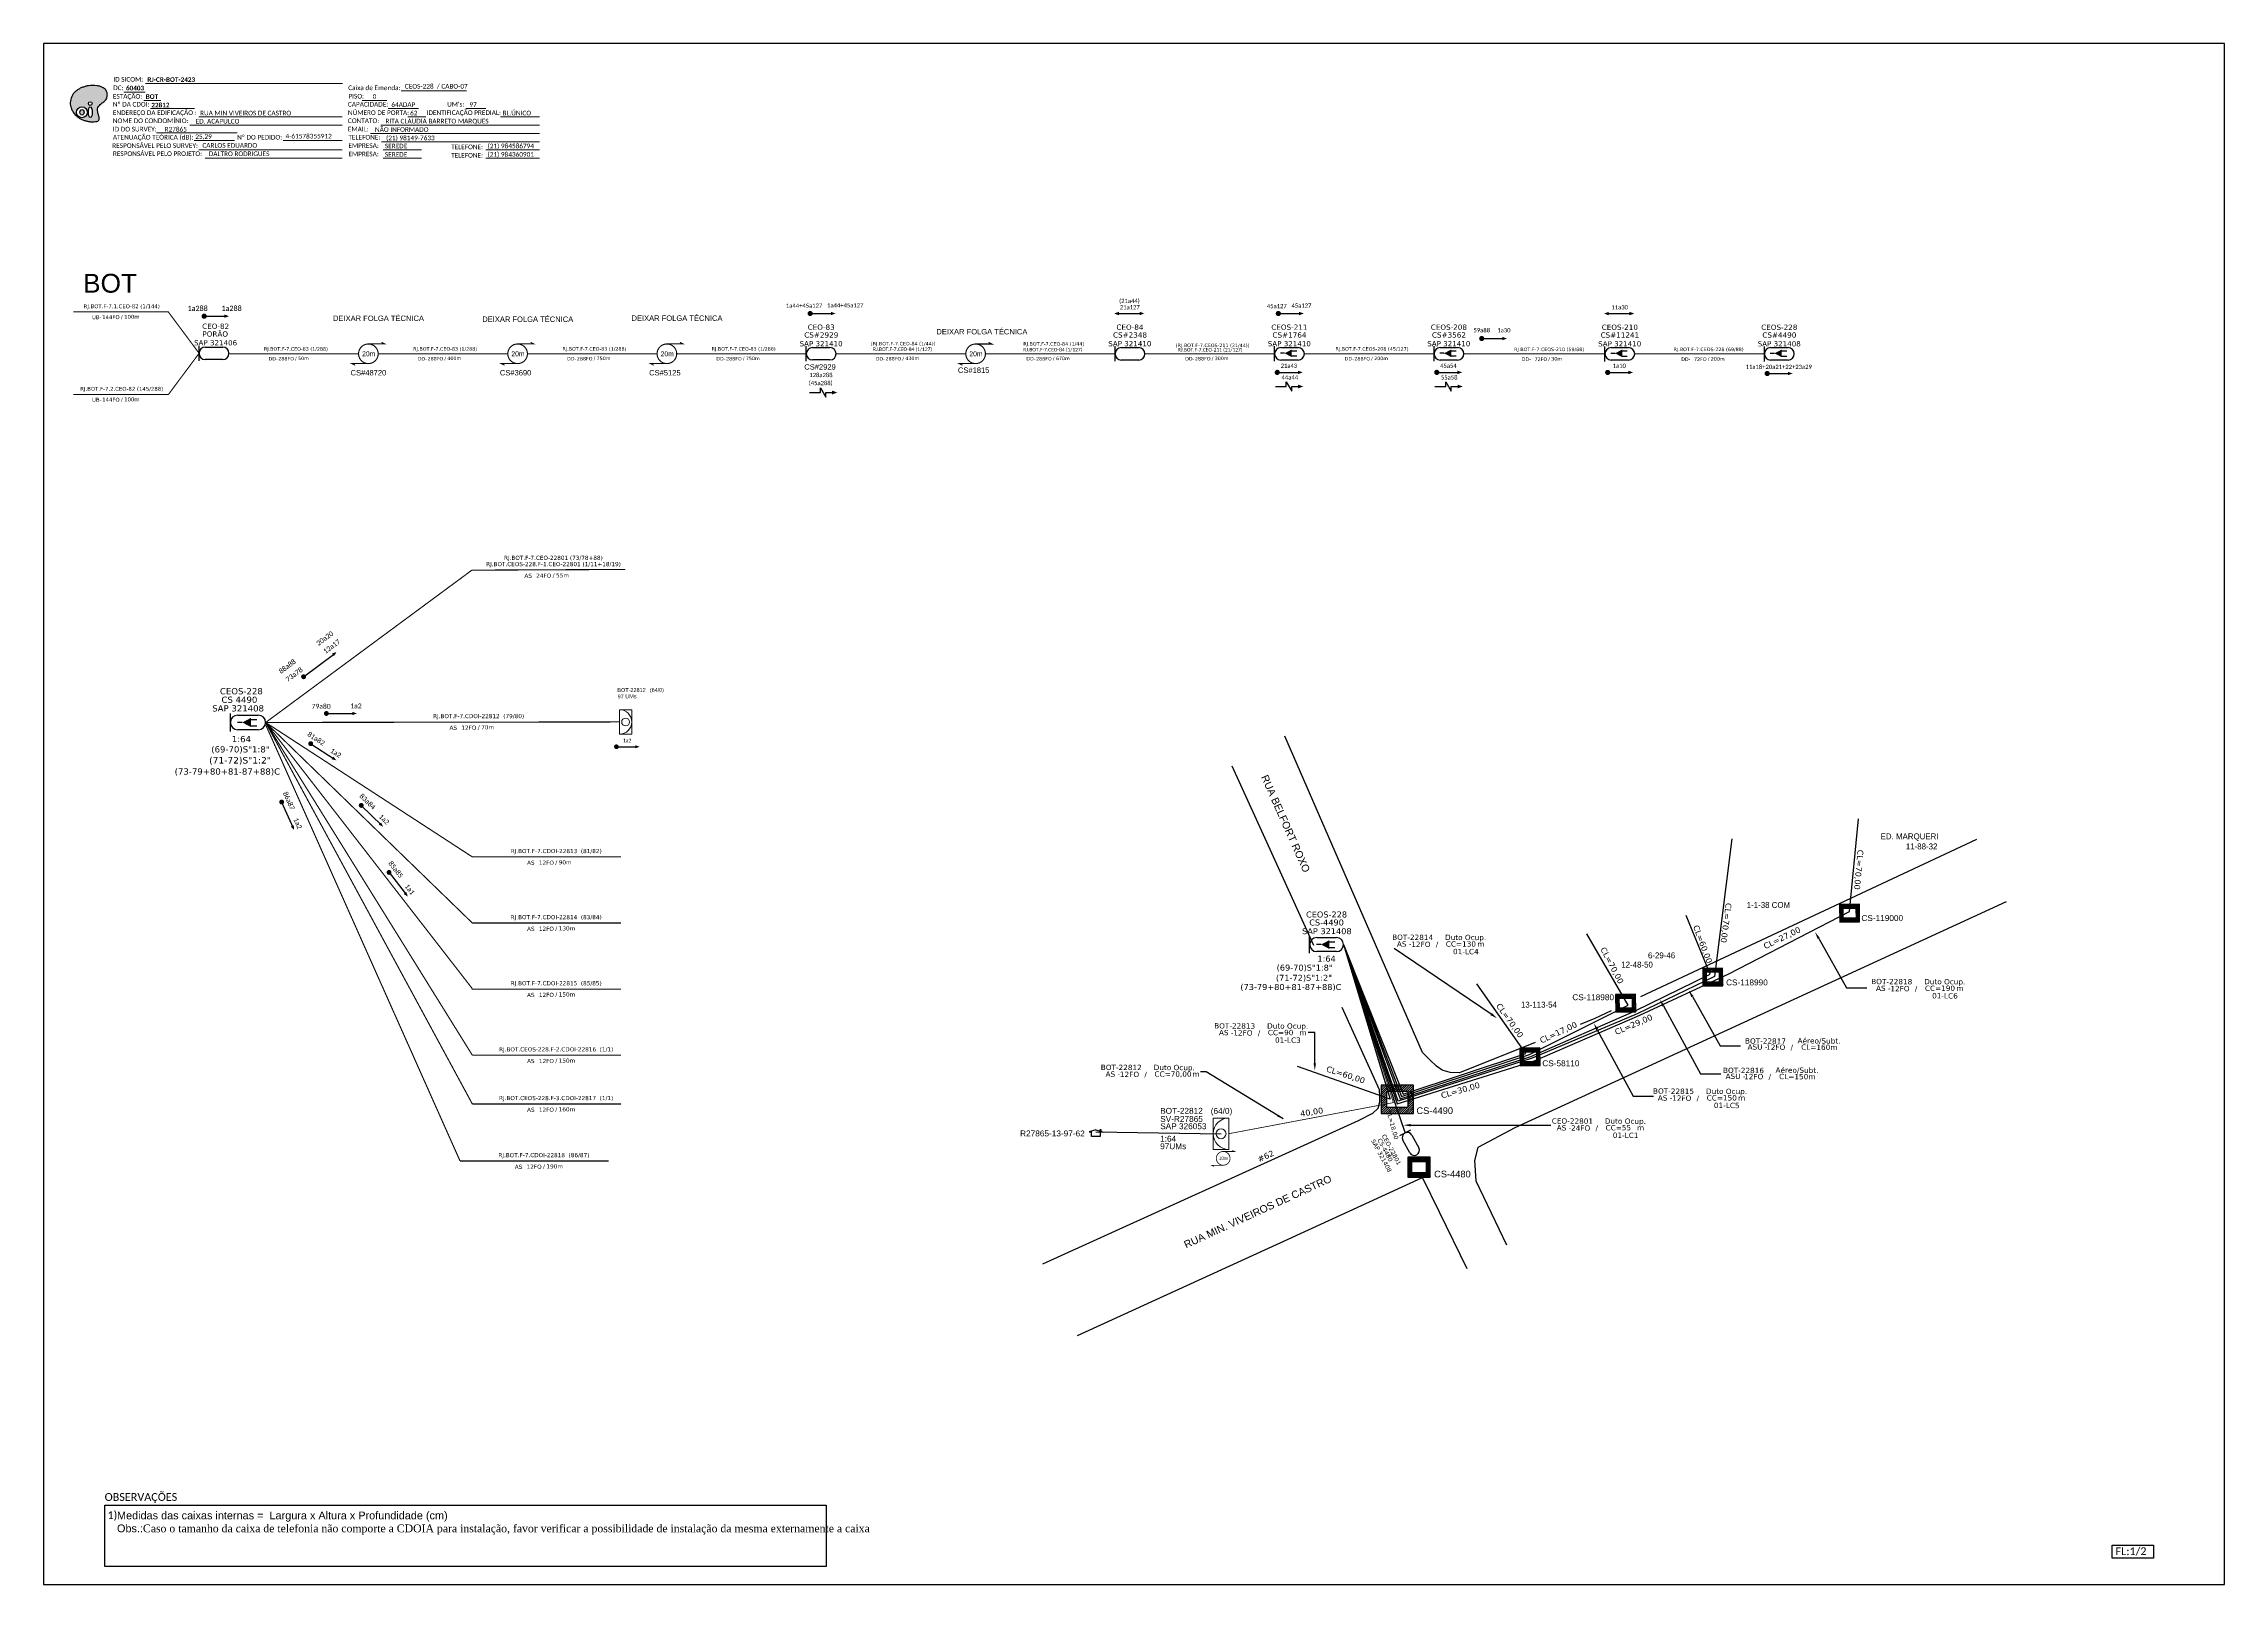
# Model space of a CAD drawing. Header units: metres. Extents: x -1286 to 434, y -500 to 94.
# Drawn here: x -1286 to -445, y -500 to 94 of the extents above; entities that cross this region are included whole.
import ezdxf
from ezdxf import colors
from ezdxf.entities.mleader import LeaderData, LeaderLine
from ezdxf.enums import TextEntityAlignment as Align
from ezdxf.math import Vec2, Vec3

# ---------------------------------------------------------------- set-up
doc = ezdxf.new("R2010")
doc.units = ezdxf.units.M
doc.linetypes.add('DASHED', pattern=[0.75, 0.5, -0.25])
for name, color, linetype in [('10.1-Caixas Subterrâneas', 5, 'Continuous'), ('20.4-CEO', 1, 'Continuous'), ('20.4-CEOS', 1, 'Continuous'), ('20.5-CABO AÉREO', 1, 'Continuous'), ('20.5-CEO', 1, 'Continuous'), ('CAP a instalar', 1, 'Continuous'), ('CAP_A_INSTALAR', 1, 'Continuous'), ('CD a instalar', 1, 'Continuous'), ('CELULAS_GPON', 7, 'Continuous'), ('CEO', 1, 'Continuous'), ('Folga', 1, 'Continuous'), ('INDICAÇÃO', 7, 'Continuous'), ('label_cabos', 7, 'Continuous'), ('Legenda', 1, 'Continuous'), ('LOGRADOURO', 5, 'Continuous'), ('MUB', 252, 'Continuous'), ('SETA', 7, 'Continuous'), ('surveys', 7, 'Continuous'), ('surveys legendas', 7, 'Continuous')]:
    doc.layers.add(name, color=color, linetype=linetype)
for name, color, linetype, lineweight in [("20.0-LEGENDA DOS CDO'S", 1, 'Continuous', 0), ('20.1-CDO_INTERIOR', 1, 'Continuous', 0), ('40.1-ETIQUETAS', 1, 'Continuous', 20)]:
    doc.layers.add(name, color=color, linetype=linetype, lineweight=lineweight)
doc.layers.add('DROP DE CLIENTE', color=140, linetype='Continuous', plot=False)
doc.layers.add('EXTRA', color=50, linetype='Continuous', plot=False)
doc.styles.add('ARIAL', font='arial.ttf')
doc.styles.add('siredit', font='verdana.ttf')
doc.styles.add('WMF-Calibri0', font='calibri.ttf')
doc.styles.add('WMF-Calibri1', font='calibrib.ttf')
doc.linetypes.add('FENCELINE1', pattern='A,0.25,-0.1,[133,ltypeshp.shx,S=0.1,R=0,X=-0.1,Y=0],-0.1,1', length=1.45)
doc.dimstyles.new('ISO-25', dxfattribs={"dimtxt": 2.5, "dimasz": 2.5, "dimexe": 1.25, "dimexo": 0.625, "dimtad": 1, "dimtxsty": 'Standard', "dimcen": 2.5, "dimadec": 0, "dimazin": 0, "dimtfac": 1, "dimtmove": 0, "dimatfit": 3, "dimfxl": 0, "dimarcsym": 0})

# ---------------------------------------------------------------- blocks, each defined once
blk = doc.blocks.new('OI')
h = blk.add_hatch(color=40)
edge = h.paths.add_edge_path()
edge.add_spline(control_points=[(4.35, -0.67), (3.92, -0.99), (3.26, -1.5), (2.81, -2.59), (2.9, -3.5), (3.06, -4.27), (3.31, -4.85), (3.37, -5.39), (3.4, -5.88), (3.2, -6.4), (2.54, -6.61), (1.65, -6.63), (0.55, -6.67), (-0.56, -6.42), (-1.61, -6.14), (-2.77, -5.61), (-3.92, -4.77), (-4.89, -3.7), (-5.34, -2.65), (-5.6, -1.94), (-5.85, -0.96), (-5.71, 0.47), (-5.1, 2.02), (-4.14, 3.02), (-3.3, 3.61), (-2.37, 4.16), (-1.36, 4.44), (-0.56, 4.7), (0.79, 4.85), (2.24, 4.97), (3.79, 4.57), (4.67, 4.21), (5.44, 3.65), (5.76, 2.99), (6.03, 2.21), (6.01, 1.46), (5.72, 0.64), (5.31, 0.08), (4.88, -0.38), (4.51, -0.55), (4.35, -0.67)], knot_values=[0, 0, 0, 0, 1.60434, 2.417191, 3.427595, 4.282808, 4.776746, 5.304182, 5.888771, 6.258406, 6.858137, 7.79129, 8.986195, 10.124242, 11.187857, 12.242908, 13.953784, 15.414161, 16.515391, 17.349188, 17.675853, 19.552021, 21.515531, 22.568638, 23.63245, 24.621084, 25.782718, 26.745347, 27.142653, 29.870543, 31.004649, 31.921532, 32.709589, 33.801391, 34.042471, 35.192333, 35.971461, 36.628871, 37.254359, 37.836911, 37.836911, 37.836911, 37.836911], degree=3, periodic=0)
h.paths.add_polyline_path([(1.13, -0.87, -1), (-0.04, -0.87, -1)], flags=16)
edge = h.paths.add_edge_path(flags=16)
edge.add_ellipse((0.56, -3.59), major_axis=(-0.02, 1.71), ratio=0.361305, start_angle=0, end_angle=360)
h.paths.add_polyline_path([(-0.36, -3.62, -1), (-3.8, -3.62, -1)], flags=16)
edge = h.paths.add_edge_path(flags=0)
edge.add_ellipse((-2.08, -3.62), major_axis=(0, 0.885), ratio=0.758294, start_angle=0, end_angle=360)
at = {"color": 40}
for centre, radius in [((-2.08, -3.62), 1.72), ((0.54, -0.87), 0.587)]:
    blk.add_circle(centre, radius, dxfattribs=at)
blk.add_ellipse((-2.08, -3.62), major_axis=(0, 0.885), ratio=0.758294, start_param=-3.141592653589792, end_param=3.141592653589792, dxfattribs=at)
blk.add_ellipse((0.56, -3.59), major_axis=(-0.02, 1.71), ratio=0.361305, dxfattribs=at)
at = {"color": 40, "start_tangent": (-0.800898, -0.598801), "end_tangent": (-0.800898, -0.598801)}
blk.add_spline([(4.35, -0.67), (3.2, -1.78), (2.9, -2.54), (2.92, -3.55), (3.12, -4.38), (3.28, -4.85), (3.37, -5.37), (3.35, -5.95), (3.2, -6.29), (2.66, -6.55), (1.73, -6.63), (0.54, -6.62), (-0.58, -6.41), (-1.6, -6.11), (-2.56, -5.67), (-3.95, -4.67), (-4.89, -3.56), (-5.37, -2.56), (-5.64, -1.78), (-5.72, -1.46), (-5.63, 0.42), (-4.84, 2.22), (-4.13, 2.99), (-3.27, 3.62), (-2.4, 4.09), (-1.3, 4.47), (-0.37, 4.72), (0.02, 4.77), (2.75, 4.8), (3.85, 4.53), (4.69, 4.16), (5.31, 3.68), (5.85, 2.73), (5.93, 2.5), (5.94, 1.35), (5.67, 0.62), (5.29, 0.08), (4.84, -0.36), (4.35, -0.67)], degree=3, dxfattribs=at)
blk = doc.blocks.new('ETIQUETA_RS5F')
at = {"layer": '40.1-ETIQUETAS', "color": 0, "style": 'siredit'}
blk.add_text('/', height=1.5, dxfattribs=at).set_placement((1.58, -1.95), align=Align.MIDDLE_RIGHT)
for tag, p in [('ETIQUETA_R_SECUNDARIA', (1.21, 2.1)), ('ETIQUETA_R_PRIMARIA', (1.21, 4.1)), ('F_ATIVAS/F_MORTAS', (1.14, -4.24))]:
    blk.add_attdef(tag, text='', height=1.5, dxfattribs=at).set_placement(p, align=Align.MIDDLE_CENTER)
for tag, p in [('TIPO_CABO', (-6.58, -2.12)), ('CAP_CABO', (0.4, -2.09))]:
    blk.add_attdef(tag, text='', height=1.5, dxfattribs=at).set_placement(p, align=Align.MIDDLE_RIGHT)
for tag, p in [('FUSÃO_1', (0.85, -8.39)), ('FUSÃO_2', (0.85, -10.6)), ('FUSÃO_3', (0.85, -12.93)), ('FUSÃO_4', (0.85, -15.14)), ('FUSÃO_5', (0.85, -17.16))]:
    blk.add_attdef(tag, text='', height=1.5, dxfattribs=at).set_placement(p, align=Align.CENTER)
blk.add_attdef('METROS', text='', height=1.5, dxfattribs=at).set_placement((2.14, -1.95), align=Align.MIDDLE_LEFT)
blk = doc.blocks.new('*X70')
at = {"color": 0, "linetype": 'Continuous'}
for p, q in [((-1.25, 0.34099), (-0.49099, 1.1)), ((-1.25, 0.517767), (-0.667767, 1.1)), ((-1.25, 0.694544), (-0.844544, 1.1)), ((-1.25, 0.87132), (-1.02132, 1.1)), ((-1.25, 1.048097), (-1.198097, 1.1)), ((-1.25, 0.164214), (-0.8035, 0.610714)), ((-1.25, -0.012563), (-0.8035, 0.433937)), ((-1.25, -0.18934), (-0.8035, 0.25716)), ((-1.25, -0.366117), (-0.8035, 0.080383)), ((-0.789214, 0.625), (-0.314214, 1.1)), ((-0.612437, 0.625), (-0.137437, 1.1)), ((-0.43566, 0.625), (0.03934, 1.1)), ((-0.258883, 0.625), (0.216117, 1.1)), ((-0.082107, 0.625), (0.392893, 1.1)), ((0.09467, 0.625), (0.56967, 1.1)), ((0.271447, 0.625), (0.746447, 1.1)), ((0.448223, 0.625), (0.923223, 1.1)), ((0.625, 0.625), (1.1, 1.1)), ((0.801777, 0.625), (1.25, 1.073223)), ((0.8035, 0.449947), (1.25, 0.896447)), ((0.8035, 0.27317), (1.25, 0.71967)), ((0.8035, 0.096393), (1.25, 0.542893)), ((0.8035, -0.080383), (1.25, 0.366117)), ((0.8035, -0.25716), (1.25, 0.18934)), ((0.8035, -0.433937), (1.25, 0.012563)), ((-1.25, -0.542893), (-0.8035, -0.096393)), ((-1.25, -0.71967), (-0.8035, -0.27317)), ((-1.25, -0.896447), (-0.8035, -0.449947)), ((-1.25, -1.073223), (-0.801777, -0.625)), ((-1.1, -1.1), (-0.625, -0.625)), ((-0.923223, -1.1), (-0.448223, -0.625)), ((-0.746447, -1.1), (-0.271447, -0.625)), ((-0.56967, -1.1), (-0.09467, -0.625)), ((-0.392893, -1.1), (0.082107, -0.625)), ((-0.216117, -1.1), (0.258883, -0.625)), ((-0.03934, -1.1), (0.43566, -0.625)), ((0.137437, -1.1), (0.612437, -0.625)), ((0.314214, -1.1), (0.789214, -0.625)), ((0.49099, -1.1), (1.25, -0.34099)), ((0.667767, -1.1), (1.25, -0.517767)), ((0.8035, -0.610714), (1.25, -0.164214)), ((0.844544, -1.1), (1.25, -0.694544)), ((1.02132, -1.1), (1.25, -0.87132)), ((1.198097, -1.1), (1.25, -1.048097))]:
    blk.add_line(p, q, dxfattribs=at)
blk = doc.blocks.new('MANHOLE_MQ')
at = {"color": 0, "linetype": 'Continuous'}
for p, q in [((0.00000623, 0.00000569), (-0.00000627, 0.00000569)), ((-0.00000627, 0.00000569), (-0.00000627, -0.00000531)), ((-0.00000404, 0.00000331), (0.00000399, 0.00000331)), ((-0.00000404, -0.00000294), (-0.00000404, 0.00000331)), ((0.00000399, 0.00000331), (0.00000399, -0.00000294)), ((0.00000623, -0.00000531), (0.00000623, 0.00000569)), ((-0.00000627, -0.00000531), (0.00000623, -0.00000531)), ((0.00000399, -0.00000294), (-0.00000404, -0.00000294)), ((0.00000399, -0.00000294), (0.00000399, -0.00000294))]:
    blk.add_line(p, q, dxfattribs=at)
at = {"color": 0, "linetype": 'Continuous', "xscale": 5e-06, "yscale": 5e-06, "zscale": 1e-05}
blk.add_blockref('*X70', (-0.00000002, 0.00000019), dxfattribs=at)
blk = doc.blocks.new('Inst CB DT OCUP CFOA-SM-AS-80-TS-24')
at = {"layer": 'label_cabos', "color": 0, "style": 'siredit'}
for tag, flags, p in [('ID_ATIVIDADE', 3, (1.31, 2.67)), ('FATOR', 1, (11.56, 2.55))]:
    blk.add_attdef(tag, text='', height=1, rotation=359.69, dxfattribs=dict(at, flags=flags)).set_placement(p, align=Align.MIDDLE_CENTER)
for tag, p in [('TIPO_CABO', (1.76, 0)), ('DESTINO_CABO', (3.13, 1.26)), ('CABO', (4.69, -0.05)), ('/', (7.71, -0.05)), ('LANCE', (10.91, 0)), ('TIPO_CABO', (13.11, 1.24)), ('UND', (15.96, 0)), ('FID', (13.15, -1.41))]:
    blk.add_attdef(tag, text='', height=1, rotation=359.69, dxfattribs=at).set_placement(p, align=Align.MIDDLE_CENTER)
blk.add_attdef('QTDE', (12.43, -0.47), '', height=1, rotation=359.69, dxfattribs=at)
blk = doc.blocks.new('LEGENDA DOS CABOS')
at = {"layer": 'EXTRA', "color": 0, "style": 'siredit'}
for tag, p in [('ID', (4.6, 0.97)), ('XX', (9.03, 0.97))]:
    blk.add_attdef(tag, text='', height=0.48, rotation=359.69, dxfattribs=at).set_placement(p, align=Align.MIDDLE_CENTER)
at = {"layer": 'Legenda', "color": 0, "style": 'siredit'}
for tag, p in [('TIPO_CABO', (1.31, 0)), ('CABO', (4.69, -0.05)), ('/', (6.81, -0.05)), ('METROS', (10.03, -0.05))]:
    blk.add_attdef(tag, text='', height=0.8, rotation=359.69, dxfattribs=at).set_placement(p, align=Align.MIDDLE_CENTER)
blk = doc.blocks.new('*U80')
at = {"layer": '20.4-CEOS', "color": 7, "style": 'siredit'}
blk.add_attdef('FIBRAS_SPLITTER', (0, 0), '', height=1.01, dxfattribs=at)
for tag, p, flags in [('QTDE', (0, -4.11), 1), ('ID_ATIVIDADE', (0, -1.48), 3), ('FATOR', (0, -2.79), 1), ('FID', (0, -5.42), 1)]:
    blk.add_attdef(tag, p, '', height=1.01, dxfattribs=dict(at, flags=flags))
blk = doc.blocks.new('A$C07E14978')
at = {"layer": 'Folga', "color": 0, "const_width": 0.137}
for points in [[(2.23, 0.28), (0.03, 0.28), (0.47, 0.06)], [(2.23, 2.92), (4.42, 2.92), (3.98, 3.13)]]:
    blk.add_lwpolyline(points, dxfattribs=at)
at = {"layer": 'Folga', "color": 0, "const_width": 0.146}
blk.add_lwpolyline([(2.23, 2.92, 1.000012), (2.23, 0.28, 0.999978)], format="xyb", close=True, dxfattribs=at)
at = {"layer": 'Folga', "color": 0}
blk.add_text('10m', height=0.659, dxfattribs=at).set_placement((1.38, 1.27))

msp = doc.modelspace()

# ---------------------------------------------------------------- linework, layer by layer
at = {"color": 0}
for p, q in [((-1262.5, -469.23), (-984.25, -469.23)), ((-1262.5, -492.93), (-1262.5, -469.23)), ((-984.25, -469.23), (-984.25, -492.93)), ((-984.25, -492.93), (-1262.5, -492.93))]:
    msp.add_line(p, q, dxfattribs=at)
msp.add_lwpolyline([(-1286.07, -499.81), (-445.07, -499.81), (-445.07, 94.19), (-1286.07, 94.19)], close=True)
at = {"color": 7, "lineweight": 0}
for points in [[(-1246.8, 78.79), (-1170.82, 78.79)], [(-1148.15, 76.01), (-1123.01, 76.01)], [(-1255.12, 75.52), (-1246.96, 75.52)], [(-1247.47, 72.24), (-1240.92, 72.24)], [(-1244.81, 69.17), (-1227.84, 69.17)], [(-1163.19, 72.28), (-1153.71, 72.28)], [(-1153.14, 69.17), (-1141.52, 69.17)], [(-1123.2, 69.17), (-1115.53, 69.17)], [(-1242.49, 59.75), (-1211.44, 59.75)], [(-1229.65, 62.82), (-1170.98, 62.82)], [(-1226.24, 65.93), (-1170.98, 65.93)], [(-1160.06, 59.58), (-1094.8, 59.58)], [(-1156.02, 62.82), (-1094.8, 62.82)], [(-1145.56, 65.93), (-1138.61, 65.93)], [(-1109.86, 65.93), (-1094.82, 65.93)], [(-1227.96, 56.79), (-1212.45, 56.79)], [(-1226.24, 53.23), (-1170.98, 53.23)], [(-1193.73, 56.79), (-1170.96, 56.79)], [(-1155.78, 56.34), (-1094.8, 56.34)], [(-1155.17, 53.23), (-1140.37, 53.23)], [(-1115.57, 53.23), (-1094.8, 53.23)], [(-1223.75, 49.99), (-1170.98, 49.99)], [(-1155.17, 49.99), (-1140.37, 49.99)], [(-1115.57, 49.99), (-1094.8, 49.99)]]:
    msp.add_lwpolyline(points, dxfattribs=at)
at = {"color": 7}
for points, const_width in [([(-1224.65, -10.89, 1), (-1223.65, -10.88, 1)], 1), ([(-990.95, -9.85, 1), (-989.95, -9.85, 1)], 1), ([(-810.39, -9.86, 1), (-809.39, -9.85, 1)], 1), ([(-1160.83, -21.6, 1.000012), (-1160.83, -29.16, 0.999978)], 0.42), ([(-1103.27, -21.6, 1.000012), (-1103.27, -29.16, 0.999978)], 0.42), ([(-1045.71, -21.6, 1.000012), (-1045.71, -29.16, 0.999978)], 0.42), ([(-926.65, -21.61, 1.000012), (-926.65, -29.17, 0.999978)], 0.42), ([(-731.96, -19.5, 1), (-730.96, -19.51, 1)], 1), ([(-810.81, -32.55, 1), (-809.81, -32.55, 1)], 1), ([(-749.31, -32.55, 1), (-748.31, -32.55, 1)], 1), ([(-683.38, -32.58, 1), (-682.38, -32.57, 1)], 1), ([(-621.88, -32.99, 1), (-620.88, -32.98, 1)], 1), ([(-1186.19, -150.18, 1), (-1185.44, -149.61, 1)], 0.942), ([(-1177.49, -164.05, 1), (-1176.55, -164.04, 1)], 0.942), ([(-1183.46, -175.44, 1), (-1182.66, -175.95, 1)], 0.942), ([(-1194.46, -197.77, 1), (-1194.07, -198.62, 1)], 0.942), ([(-1163.91, -199.16, 1), (-1163.23, -199.82, 1)], 0.942), ([(-1153.14, -224.96, 1), (-1152.56, -225.7, 1)], 0.942)]:
    msp.add_lwpolyline(points, format="xyb", close=True, dxfattribs=dict(at, const_width=const_width))
for points in [[(-990.45, -9.85), (-982.47, -9.85)], [(-871.39, -9.85), (-863.41, -9.85)], [(-809.89, -9.85), (-801.91, -9.85)], [(-682.47, -9.88), (-674.49, -9.88)], [(-810.31, -32.55), (-802.33, -32.55)], [(-748.81, -32.55), (-740.83, -32.55)], [(-682.88, -32.58), (-674.9, -32.58)], [(-621.38, -32.98), (-613.4, -32.98)], [(-986.53, -40.33), (-986.53, -38.56), (-984.42, -42.09), (-984.41, -40.33)], [(-806.84, -38.01), (-806.84, -36.24), (-804.72, -39.77), (-804.72, -38.01)], [(-745.34, -38.01), (-745.34, -36.24), (-743.22, -39.77), (-743.22, -38.01)]]:
    msp.add_lwpolyline(points, dxfattribs=at)
at = {"color": 7, "const_width": 0.394}
for points in [[(-1160.83, -21.6), (-1154.53, -21.6), (-1155.79, -20.97)], [(-1103.27, -21.6), (-1096.97, -21.6), (-1098.23, -20.97)], [(-1045.71, -21.6), (-1039.41, -21.6), (-1040.67, -20.97)], [(-926.65, -21.61), (-920.35, -21.61), (-921.61, -20.98)], [(-1160.83, -29.16), (-1167.13, -29.16), (-1165.87, -29.79)], [(-1103.27, -29.16), (-1109.57, -29.16), (-1108.31, -29.79)], [(-1045.71, -29.16), (-1052.01, -29.16), (-1050.75, -29.79)], [(-926.65, -29.17), (-932.95, -29.17), (-931.69, -29.8)]]:
    msp.add_lwpolyline(points, dxfattribs=at)
at = {"const_width": 0.915}
msp.add_lwpolyline([(-1065.62, -176.89, 1), (-1064.7, -176.89, 1)], format="xyb", close=True, dxfattribs=at)
at = {"color": 7}
msp.add_lwpolyline([(-488.37, -484.64), (-472.44, -484.64), (-472.44, -489.7), (-488.37, -489.7)], close=True, dxfattribs=at)
at = {"layer": '20.1-CDO_INTERIOR', "lineweight": 18}
msp.add_lwpolyline([(-1059.26, -172.04), (-1059.26, -162.59), (-1063.99, -162.59), (-1063.99, -172.04)], close=True, dxfattribs=at)
at = {"layer": '20.1-CDO_INTERIOR', "color": 1, "lineweight": 18}
msp.add_lwpolyline([(-835.04, -332.11), (-835.04, -320.02), (-828.99, -320.01), (-828.99, -332.11)], close=True, dxfattribs=at)
at = {"layer": '20.1-CDO_INTERIOR', "lineweight": 18}
msp.add_circle((-1061.63, -167.32), 1.51, dxfattribs=at)
at = {"layer": '20.1-CDO_INTERIOR', "color": 1, "lineweight": 18}
msp.add_circle((-832.01, -326.06), 1.94, dxfattribs=at)
at = {"layer": '20.1-CDO_INTERIOR', "lineweight": 18}
msp.add_arc((-1063.99, -167.32), 4.73, 270, 90, dxfattribs=at)
at = {"layer": '20.1-CDO_INTERIOR', "color": 1, "lineweight": 18}
msp.add_arc((-828.99, -326.06), 6.05, 90.02759, 270.02759, dxfattribs=at)
at = {"layer": '20.4-CEO', "color": 7}
for p, q in [((-1223.71, -22.79), (-1217, -22.79)), ((-1217, -27.58), (-1223.71, -27.58))]:
    msp.add_line(p, q, dxfattribs=at)
at = {"layer": '20.4-CEO', "color": 7, "const_width": 0.4}
for points in [[(-1274.6, -9.2), (-1237.97, -9.25), (-1226.1, -25.19)], [(-1274.6, -41.1), (-1237.97, -41.12), (-1226.1, -25.19)]]:
    msp.add_lwpolyline(points, dxfattribs=at)
at = {"layer": '20.4-CEO', "color": 7}
msp.add_lwpolyline([(-1226.1, -28.07), (-1226.1, -22.3)], dxfattribs=at)
for centre, start, end in [((-1223.71, -25.19), 90, 270), ((-1217, -25.19), 270, 90)]:
    msp.add_arc(centre, 2.39, start, end, dxfattribs=at)
at = {"layer": '20.4-CEOS', "color": 7}
for p, q in [((-989.54, -22.99), (-982.82, -22.99)), ((-870.48, -22.99), (-863.76, -22.99)), ((-808.98, -22.99), (-802.26, -22.99)), ((-747.48, -22.99), (-740.76, -22.99)), ((-681.55, -23.02), (-674.84, -23.02)), ((-982.82, -27.77), (-989.54, -27.77)), ((-863.76, -27.78), (-870.48, -27.78)), ((-802.26, -27.78), (-808.98, -27.78)), ((-740.76, -27.78), (-747.48, -27.78)), ((-674.84, -27.8), (-681.55, -27.8))]:
    msp.add_line(p, q, dxfattribs=at)
at = {"layer": '20.4-CEOS', "color": 5}
for p, q in [((-620.05, -23.02), (-613.34, -23.02)), ((-613.34, -27.8), (-620.05, -27.8)), ((-1211.22, -164.69), (-1203.27, -164.69)), ((-1203.27, -170.36), (-1211.22, -170.36)), ((-795.11, -250.42), (-787.5, -250.42)), ((-787.5, -255.85), (-795.11, -255.85))]:
    msp.add_line(p, q, dxfattribs=at)
at = {"layer": '20.4-CEOS', "color": 7}
for points in [[(-991.93, -28.27), (-991.93, -22.49)], [(-872.87, -28.27), (-872.87, -22.5)], [(-811.37, -28.27), (-811.37, -22.5)], [(-807.48, -25.19), (-809.1, -25.19)], [(-804.83, -24.24), (-802.8, -24.24)], [(-749.87, -28.27), (-749.87, -22.5)], [(-745.98, -25.19), (-747.6, -25.19)], [(-743.33, -24.24), (-741.3, -24.24)], [(-683.94, -28.3), (-683.94, -22.53)], [(-680.05, -25.21), (-681.67, -25.21)], [(-677.41, -24.26), (-675.37, -24.26)], [(-804.83, -26.23), (-802.8, -26.23)], [(-743.33, -26.23), (-741.3, -26.23)], [(-677.41, -26.25), (-675.37, -26.25)]]:
    msp.add_lwpolyline(points, dxfattribs=at)
for points in [[(-807.48, -25.19, 0, 2.95, 0), (-804.71, -25.19, 2.95, 2.95, 0)], [(-745.98, -25.19, 0, 2.95, 0), (-743.21, -25.19, 2.95, 2.95, 0)], [(-680.05, -25.21, 0, 2.95, 0), (-677.28, -25.21, 2.95, 2.95, 0)]]:
    msp.add_lwpolyline(points, format="xyseb", dxfattribs=at)
at = {"layer": '20.4-CEOS', "color": 5}
for points in [[(-622.44, -28.3), (-622.44, -22.53)], [(-618.55, -25.21), (-620.17, -25.21)], [(-615.91, -24.26), (-613.87, -24.26)], [(-615.91, -26.25), (-613.87, -26.25)], [(-1214.05, -170.94), (-1214.05, -164.11)], [(-1209.44, -167.52), (-1211.35, -167.52)], [(-1206.3, -166.4), (-1203.89, -166.4)], [(-1206.3, -168.76), (-1203.89, -168.76)], [(-797.83, -256.41), (-797.83, -249.86)], [(-790.41, -252.06), (-788.09, -252.06)], [(-793.41, -253.14), (-795.24, -253.14)], [(-790.41, -254.32), (-788.09, -254.32)]]:
    msp.add_lwpolyline(points, dxfattribs=at)
for points in [[(-618.55, -25.21, 0, 2.95, 0), (-615.78, -25.21, 2.95, 2.95, 0)], [(-1209.44, -167.52, 0, 3.5, 0), (-1206.15, -167.52, 3.5, 3.5, 0)], [(-793.41, -253.14, 0, 3.35, 0), (-790.27, -253.14, 3.35, 3.35, 0)]]:
    msp.add_lwpolyline(points, format="xyseb", dxfattribs=at)
at = {"layer": '20.4-CEOS', "color": 7}
for centre, start, end in [((-989.54, -25.38), 90, 270), ((-982.82, -25.38), 270, 90), ((-870.48, -25.39), 90, 270), ((-863.76, -25.39), 270, 90), ((-808.98, -25.39), 90, 270), ((-802.26, -25.39), 270, 90), ((-747.48, -25.39), 90, 270), ((-740.76, -25.39), 270, 90), ((-681.55, -25.41), 90, 270), ((-674.84, -25.41), 270, 90)]:
    msp.add_arc(centre, 2.39, start, end, dxfattribs=at)
at = {"layer": '20.4-CEOS', "color": 5}
for centre, radius, start, end in [((-620.05, -25.41), 2.39, 90, 270), ((-613.34, -25.41), 2.39, 270, 90), ((-1211.22, -167.52), 2.83, 90, 270), ((-1203.27, -167.52), 2.83, 270, 90), ((-795.11, -253.14), 2.71, 90, 270), ((-787.5, -253.14), 2.71, 270, 90)]:
    msp.add_arc(centre, radius, start, end, dxfattribs=at)
at = {"layer": '20.5-CABO AÉREO', "color": 7, "ltscale": 8, "const_width": 0.4}
for points in [[(-1214.61, -25.38), (-1164.61, -25.38)], [(-1157.05, -25.38), (-1107.05, -25.38)], [(-1099.49, -25.38), (-1049.49, -25.38)], [(-1041.93, -25.38), (-991.93, -25.38)], [(-980.43, -25.38), (-930.43, -25.38)], [(-922.87, -25.39), (-872.87, -25.39)], [(-861.37, -25.39), (-811.37, -25.39)], [(-799.87, -25.39), (-749.87, -25.39)], [(-738.37, -25.41), (-683.94, -25.41)]]:
    msp.add_lwpolyline(points, dxfattribs=at)
at = {"layer": '20.5-CABO AÉREO', "color": 5, "ltscale": 8, "const_width": 0.4}
msp.add_lwpolyline([(-672.44, -25.41), (-622.44, -25.41)], dxfattribs=at)
at = {"layer": '20.5-CEO', "color": 7}
for p, q in [((-758.37, -326.61), (-755.73, -331.54)), ((-759.25, -333.42), (-761.88, -328.49))]:
    msp.add_line(p, q, dxfattribs=at)
msp.add_lwpolyline([(-758.95, -324.66), (-763.18, -326.93)], dxfattribs=at)
for centre, start, end in [((-760.13, -327.55), 28.15027, 208.15027), ((-757.49, -332.48), 208.15027, 28.15027)]:
    msp.add_arc(centre, 1.99, start, end, dxfattribs=at)
at = {"layer": 'CAP a instalar', "color": 7, "linetype": 'FENCELINE1', "ltscale": 5, "const_width": 0.428}
for points in [[(-1200.43, -167.52), (-1120.91, -108.8)], [(-1120.91, -108.8), (-1061.68, -108.52)], [(-1200.43, -167.52), (-1120.75, -270.13)], [(-1200.43, -167.52), (-1120.73, -244.83)], [(-1200.43, -167.52), (-1120.73, -219.35)], [(-1200.43, -168.41), (-1125.47, -336.58)], [(-1063.46, -219.35), (-1120.73, -219.35)], [(-1063.46, -244.83), (-1120.73, -244.83)], [(-1063.46, -270.31), (-1120.73, -270.31), (-1120.75, -270.13)], [(-1068.2, -336.58), (-1125.47, -336.58)]]:
    msp.add_lwpolyline(points, dxfattribs=at)
at = {"layer": 'CAP a instalar', "linetype": 'FENCELINE1', "ltscale": 5, "const_width": 0.428}
msp.add_lwpolyline([(-1063.99, -167.31), (-1200.43, -167.52)], dxfattribs=at)
at = {"layer": 'CAP a instalar', "color": 7, "linetype": 'FENCELINE1', "ltscale": 5.3, "const_width": 0.428}
msp.add_lwpolyline([(-1125.47, -336.58), (-1125.47, -336.58)], dxfattribs=at)
at = {"layer": 'CAP_A_INSTALAR', "color": 7, "linetype": 'FENCELINE1', "ltscale": 6, "elevation": 0.28}
for points in [[(-784.79, -253.14), (-764.05, -314.53), (-710.9, -297.83), (-670.44, -280.42), (-636.22, -264.46), (-589.61, -240.37), (-586.18, -204.65)], [(-634.96, -212.33), (-641.68, -265.44), (-671.47, -279.86), (-712.02, -296.92), (-763.72, -313.48), (-784.79, -253.14)], [(-784.79, -253.14), (-762.98, -312.61), (-712.59, -296.26), (-672.56, -278.83), (-643.41, -264.6), (-652.62, -241.9)], [(-784.79, -253.14), (-762.41, -311.7), (-713.08, -295.58), (-674.97, -276.53), (-690.9, -249)], [(-784.79, -253.14), (-766.84, -312.78), (-802.53, -300.13)], [(-784.79, -253.14), (-761.8, -310.81), (-714.41, -295.12), (-733.33, -268.29)]]:
    msp.add_lwpolyline(points, dxfattribs=at)
at = {"layer": 'CAP_A_INSTALAR', "linetype": 'FENCELINE1', "ltscale": 8, "const_width": 0.285, "elevation": 0.28}
msp.add_lwpolyline([(-784.79, -253.14), (-765.55, -314.08), (-828.99, -326.06)], dxfattribs=at)
at = {"layer": 'CAP_A_INSTALAR', "color": 7, "linetype": 'FENCELINE1', "ltscale": 2, "elevation": 0.28}
msp.add_lwpolyline([(-784.79, -253.14), (-764.68, -314.96), (-761.04, -325.84)], dxfattribs=at)
at = {"layer": 'CD a instalar', "color": 7, "linetype": 'FENCELINE1', "ltscale": 5, "const_width": 0.428}
for points in [[(-1200.43, -167.52), (-1120.73, -314.59)], [(-1200.43, -167.52), (-1120.73, -295.8)], [(-1063.46, -295.8), (-1120.73, -295.8)], [(-1063.46, -314.59), (-1120.73, -314.59)]]:
    msp.add_lwpolyline(points, dxfattribs=at)
at = {"layer": 'DROP DE CLIENTE'}
msp.add_lwpolyline([(-880.34, -325.36), (-832.01, -326.06)], dxfattribs=at)
at = {"layer": 'INDICAÇÃO', "color": 0, "linetype": 'ByBlock', "lineweight": -2}
msp.add_lwpolyline([(-727.83, -279.98), (-765.19, -254.6)], dxfattribs=at)
at = {"layer": 'INDICAÇÃO', "color": 0}
msp.add_solid([(-727.57, -279.59), (-725.48, -281.58), (-728.1, -280.37)], dxfattribs=at)
at = {"layer": 'MUB', "color": 4}
for points in [[(-710.9, -290.93), (-740.01, -302.64), (-743.58, -302.47), (-746.78, -301.57), (-748.9, -299.97), (-751.37, -297.76), (-754.36, -294.75), (-807.4, -172.86)], [(-814.98, -212.23), (-827.67, -184.33)], [(-796.18, -253.53), (-814.98, -212.23)], [(-540.64, -212.61), (-670.18, -273.32)], [(-529.16, -236.66), (-718.72, -323.81), (-732.92, -331.39), (-734.3, -336.34), (-733.79, -344.28), (-721.95, -368.96)], [(-900.69, -376.29), (-778.93, -320.92), (-773.51, -318.15), (-771.38, -316.21), (-770.8, -313.81), (-770.7, -311.72), (-770.84, -309.19), (-785.3, -277.42)], [(-806.1, -366.66), (-754.31, -342.92)], [(-737.02, -378.11), (-747.76, -356.25), (-754.31, -342.92)], [(-887.38, -403.91), (-806.1, -366.66)]]:
    msp.add_lwpolyline(points, dxfattribs=at)
at = {"layer": 'MUB'}
for points in [[(-687.9, -281.68), (-693.45, -283.91)], [(-681.6, -278.68), (-687.9, -281.68)]]:
    msp.add_lwpolyline(points, dxfattribs=at)
at = {"layer": 'SETA', "color": 7}
for points in [[(-1224.15, -10.89), (-1215.45, -10.89)], [(-731.46, -19.5), (-722.87, -19.52)], [(-990.68, -40.33), (-986.53, -40.33)], [(-984.41, -40.33), (-981.22, -40.33)], [(-810.99, -38.01), (-806.84, -38.01)], [(-804.72, -38.01), (-801.53, -38.01)], [(-749.49, -38.01), (-745.34, -38.01)], [(-743.22, -38.01), (-740.03, -38.01)], [(-1185.82, -149.9), (-1173.75, -140.87)], [(-1177.02, -164.05), (-1166.07, -164.06)], [(-1183.06, -175.7), (-1173.88, -181.68)], [(-1194.27, -198.19), (-1189.82, -208.2)], [(-1163.57, -199.49), (-1155.72, -207.12)], [(-1152.85, -225.33), (-1146.15, -233.99)]]:
    msp.add_lwpolyline(points, dxfattribs=at)
at = {"layer": 'SETA'}
msp.add_lwpolyline([(-1065.16, -176.89), (-1057.29, -176.89)], dxfattribs=at)
at = {"layer": 'SETA', "color": 7}
for points in [[(-1216.41, -10.22), (-1214.57, -10.88), (-1216.4, -11.55)], [(-982.48, -9.18), (-980.64, -9.84), (-982.47, -10.52)], [(-871.39, -10.52), (-873.23, -9.86), (-871.4, -9.19)], [(-863.42, -9.19), (-861.58, -9.84), (-863.41, -10.52)], [(-801.92, -9.19), (-800.08, -9.84), (-801.91, -10.52)], [(-682.46, -10.55), (-684.3, -9.89), (-682.47, -9.21)], [(-674.49, -9.21), (-672.65, -9.87), (-674.48, -10.55)], [(-723.56, -18.84), (-721.73, -19.51), (-723.56, -20.17)], [(-802.33, -31.88), (-800.49, -32.54), (-802.32, -33.22)], [(-740.83, -31.88), (-738.99, -32.54), (-740.82, -33.22)], [(-674.9, -31.91), (-673.07, -32.57), (-674.9, -33.24)], [(-613.4, -32.32), (-611.57, -32.97), (-613.4, -33.65)], [(-981.98, -39.58), (-979.97, -40.31), (-981.98, -41.05)], [(-802.29, -37.26), (-800.27, -37.99), (-802.29, -38.73)], [(-740.79, -37.26), (-738.77, -37.99), (-740.79, -38.73)], [(-1174.85, -140.91), (-1173.09, -140.37), (-1174.09, -141.91)], [(-1166.97, -163.43), (-1165.24, -164.05), (-1166.97, -164.68)], [(-1174.3, -180.66), (-1173.19, -182.12), (-1174.98, -181.71)], [(-1189.61, -207.12), (-1189.47, -208.96), (-1190.75, -207.64)], [(-1155.92, -206.04), (-1155.12, -207.69), (-1156.79, -206.95)], [(-1146.2, -232.9), (-1145.63, -234.64), (-1147.19, -233.67)]]:
    msp.add_solid(points, dxfattribs=at)
at = {"layer": 'SETA'}
msp.add_solid([(-1057.92, -176.27), (-1056.25, -176.88), (-1057.92, -177.49)], dxfattribs=at)
at = {"layer": 'surveys'}
for p, q in [((-880.3, -324.58), (-882.81, -325.31)), ((-882.81, -325.31), (-882.03, -325.31)), ((-882.02, -327.11), (-882.02, -325.32)), ((-878.58, -327.11), (-882.02, -327.11)), ((-880.3, -324.58), (-877.79, -325.31)), ((-878.61, -324.47), (-878.35, -324.47)), ((-878.61, -325.06), (-878.61, -324.47)), ((-877.79, -325.31), (-878.58, -325.31)), ((-878.58, -325.31), (-878.58, -327.11)), ((-878.35, -324.47), (-878.35, -325.13))]:
    msp.add_line(p, q, dxfattribs=at)

# ---------------------------------------------------------------- block references
at = {"color": 7, "xscale": 1.213923925163967, "yscale": 1.213923925163967, "zscale": 1.213923925163967, "rotation": 0.1532896023949059}
msp.add_blockref('OI', (-1268.76, 72.14), dxfattribs=at)
at = {"layer": '10.1-Caixas Subterrâneas', "color": 30}
for p, xscale, yscale, zscale, rotation in [((-589.63, -240.93), 615163.0301623186, 615163.0301623186, 615163.0301623186, 180.755982465794), ((-642.37, -265.54), 615163.0301623186, 615163.0301623186, 615163.0301623186, 180.755982465794), ((-675.97, -275.59), 615163.0301623186, 615163.0301623186, 615163.0301623186, 180.755982465794), ((-712.86, -296.31), 615163.0301623186, 615163.0301623186, 615163.0301623186, 180.755982465794), ((-764.03, -312.63, -0.13), 996564.1088629563, 996564.1088629563, 996564.1088629563, 180.0191175169924), ((-755.66, -338.83), 692058.4089326087, 692058.4089326087, 692058.4089326087, 180.0191175169924)]:
    msp.add_blockref('MANHOLE_MQ', p, dxfattribs=dict(at, xscale=xscale, yscale=yscale, zscale=zscale, rotation=rotation))
at = {"layer": '20.4-CEOS', "color": 5, "lineweight": 0}
ref = msp.add_blockref('*U80', (-810.83, -267.11), dxfattribs=dict(at, xscale=2.2770615225888, yscale=2.2770615225888, zscale=2.2770615225888))
ref.add_attrib('FIBRAS_SPLITTER', '(71-72)S"1:2"', (-810.83, -267.11), dxfattribs={"color": 5, "height": 2.2991, "style": 'siredit'})
at = {"layer": '40.1-ETIQUETAS', "color": 7}
ref = msp.add_blockref('ETIQUETA_RS5F', (-1257.12, -9.17), dxfattribs=at)
ref.add_attrib('ETIQUETA_R_SECUNDARIA', 'RJ.BOT.F-7.1.CEO-82 (1/144)', dxfattribs={"color": 0, "height": 1.5, "style": 'siredit'}).set_placement((-1255.94, -7.07), align=Align.MIDDLE_CENTER)
ref.add_attrib('TIPO_CABO', 'UB-', dxfattribs={"color": 0, "height": 1.5, "style": 'siredit'}).set_placement((-1263.73, -11.29), align=Align.MIDDLE_RIGHT)
ref.add_attrib('CAP_CABO', '144FO', dxfattribs={"color": 0, "height": 1.5, "style": 'siredit'}).set_placement((-1256.75, -11.26), align=Align.MIDDLE_RIGHT)
ref.add_attrib('METROS', '100m', dxfattribs={"color": 0, "height": 1.5, "style": 'siredit'}).set_placement((-1255.01, -11.12), align=Align.MIDDLE_LEFT)
ref = msp.add_blockref('ETIQUETA_RS5F', (-1189.87, -25.38), dxfattribs=dict(at, xscale=0.9000000000000057, yscale=0.9000000000000057, zscale=0.9000000000000057))
ref.add_attrib('ETIQUETA_R_SECUNDARIA', 'RJ.BOT.F-7.CEO-83 (1/288)', dxfattribs={"color": 0, "height": 1.35, "style": 'siredit'}).set_placement((-1188.77, -23.49), align=Align.MIDDLE_CENTER)
ref.add_attrib('TIPO_CABO', 'DD-', dxfattribs={"color": 0, "height": 1.35, "style": 'siredit'}).set_placement((-1195.79, -27.28), align=Align.MIDDLE_RIGHT)
ref.add_attrib('CAP_CABO', '288FO', dxfattribs={"color": 0, "height": 1.35, "style": 'siredit'}).set_placement((-1189.51, -27.26), align=Align.MIDDLE_RIGHT)
ref.add_attrib('METROS', '50m', dxfattribs={"color": 0, "height": 1.35, "style": 'siredit'}).set_placement((-1187.94, -27.14), align=Align.MIDDLE_LEFT)
ref = msp.add_blockref('ETIQUETA_RS5F', (-1132.31, -25.38), dxfattribs=dict(at, xscale=0.9000000000000057, yscale=0.9000000000000057, zscale=0.9000000000000057))
ref.add_attrib('ETIQUETA_R_SECUNDARIA', 'RJ.BOT.F-7.CEO-83 (1/288)', dxfattribs={"color": 0, "height": 1.35, "style": 'siredit'}).set_placement((-1131.21, -23.49), align=Align.MIDDLE_CENTER)
ref.add_attrib('TIPO_CABO', 'DD-', dxfattribs={"color": 0, "height": 1.35, "style": 'siredit'}).set_placement((-1138.23, -27.28), align=Align.MIDDLE_RIGHT)
ref.add_attrib('CAP_CABO', '288FO', dxfattribs={"color": 0, "height": 1.35, "style": 'siredit'}).set_placement((-1131.95, -27.26), align=Align.MIDDLE_RIGHT)
ref.add_attrib('METROS', '400m', dxfattribs={"color": 0, "height": 1.35, "style": 'siredit'}).set_placement((-1130.38, -27.14), align=Align.MIDDLE_LEFT)
ref = msp.add_blockref('ETIQUETA_RS5F', (-1074.75, -25.38), dxfattribs=dict(at, xscale=0.9000000000000057, yscale=0.9000000000000057, zscale=0.9000000000000057))
ref.add_attrib('ETIQUETA_R_SECUNDARIA', 'RJ.BOT.F-7.CEO-83 (1/288)', dxfattribs={"color": 0, "height": 1.35, "style": 'siredit'}).set_placement((-1073.65, -23.49), align=Align.MIDDLE_CENTER)
ref.add_attrib('TIPO_CABO', 'DD-', dxfattribs={"color": 0, "height": 1.35, "style": 'siredit'}).set_placement((-1080.67, -27.28), align=Align.MIDDLE_RIGHT)
ref.add_attrib('CAP_CABO', '288FO', dxfattribs={"color": 0, "height": 1.35, "style": 'siredit'}).set_placement((-1074.39, -27.26), align=Align.MIDDLE_RIGHT)
ref.add_attrib('METROS', '750m', dxfattribs={"color": 0, "height": 1.35, "style": 'siredit'}).set_placement((-1072.82, -27.14), align=Align.MIDDLE_LEFT)
ref = msp.add_blockref('ETIQUETA_RS5F', (-1017.19, -25.38), dxfattribs=dict(at, xscale=0.9000000000000057, yscale=0.9000000000000057, zscale=0.9000000000000057))
ref.add_attrib('ETIQUETA_R_SECUNDARIA', 'RJ.BOT.F-7.CEO-83 (1/288)', dxfattribs={"color": 0, "height": 1.35, "style": 'siredit'}).set_placement((-1016.09, -23.49), align=Align.MIDDLE_CENTER)
ref.add_attrib('TIPO_CABO', 'DD-', dxfattribs={"color": 0, "height": 1.35, "style": 'siredit'}).set_placement((-1023.11, -27.28), align=Align.MIDDLE_RIGHT)
ref.add_attrib('CAP_CABO', '288FO', dxfattribs={"color": 0, "height": 1.35, "style": 'siredit'}).set_placement((-1016.83, -27.26), align=Align.MIDDLE_RIGHT)
ref.add_attrib('METROS', '750m', dxfattribs={"color": 0, "height": 1.35, "style": 'siredit'}).set_placement((-1015.26, -27.14), align=Align.MIDDLE_LEFT)
ref = msp.add_blockref('ETIQUETA_RS5F', (-955.69, -25.38), dxfattribs=dict(at, xscale=0.9000000000000057, yscale=0.9000000000000057, zscale=0.9000000000000057))
ref.add_attrib('ETIQUETA_R_SECUNDARIA', '(RJ.BOT.F-7.CEO-84 (1/44))', dxfattribs={"color": 0, "height": 1.35, "style": 'siredit'}).set_placement((-954.59, -21.46), align=Align.MIDDLE_CENTER)
ref.add_attrib('TIPO_CABO', 'DD-', dxfattribs={"color": 0, "height": 1.35, "style": 'siredit'}).set_placement((-961.61, -27.28), align=Align.MIDDLE_RIGHT)
ref.add_attrib('CAP_CABO', '288FO', dxfattribs={"color": 0, "height": 1.35, "style": 'siredit'}).set_placement((-955.33, -27.26), align=Align.MIDDLE_RIGHT)
ref.add_attrib('METROS', '430m', dxfattribs={"color": 0, "height": 1.35, "style": 'siredit'}).set_placement((-953.76, -27.14), align=Align.MIDDLE_LEFT)
ref = msp.add_blockref('ETIQUETA_RS5F', (-897.64, -25.39), dxfattribs=dict(at, xscale=0.9000000000000057, yscale=0.9000000000000057, zscale=0.9000000000000057))
ref.add_attrib('ETIQUETA_R_SECUNDARIA', 'RJ.BOT.F-7.CEO-84 (1/44)', dxfattribs={"color": 0, "height": 1.35, "style": 'siredit'}).set_placement((-896.52, -21.57), align=Align.MIDDLE_CENTER)
ref.add_attrib('TIPO_CABO', 'DD-', dxfattribs={"color": 0, "height": 1.35, "style": 'siredit'}).set_placement((-903.56, -27.29), align=Align.MIDDLE_RIGHT)
ref.add_attrib('CAP_CABO', '288FO', dxfattribs={"color": 0, "height": 1.35, "style": 'siredit'}).set_placement((-897.28, -27.27), align=Align.MIDDLE_RIGHT)
ref.add_attrib('METROS', '670m', dxfattribs={"color": 0, "height": 1.35, "style": 'siredit'}).set_placement((-895.71, -27.15), align=Align.MIDDLE_LEFT)
ref = msp.add_blockref('ETIQUETA_RS5F', (-836.38, -25.39), dxfattribs=dict(at, xscale=0.9000000000000057, yscale=0.9000000000000057, zscale=0.9000000000000057))
ref.add_attrib('ETIQUETA_R_SECUNDARIA', '(RJ.BOT.F-7.CEOS-211 (21/44))', dxfattribs={"color": 0, "height": 1.35, "style": 'siredit'}).set_placement((-835.26, -22.14), align=Align.MIDDLE_CENTER)
ref.add_attrib('TIPO_CABO', 'DD-', dxfattribs={"color": 0, "height": 1.35, "style": 'siredit'}).set_placement((-842.3, -27.29), align=Align.MIDDLE_RIGHT)
ref.add_attrib('CAP_CABO', '288FO', dxfattribs={"color": 0, "height": 1.35, "style": 'siredit'}).set_placement((-836.02, -27.27), align=Align.MIDDLE_RIGHT)
ref.add_attrib('METROS', '300m', dxfattribs={"color": 0, "height": 1.35, "style": 'siredit'}).set_placement((-834.45, -27.15), align=Align.MIDDLE_LEFT)
ref = msp.add_blockref('ETIQUETA_RS5F', (-774.88, -25.39), dxfattribs=dict(at, xscale=0.9000000000000057, yscale=0.9000000000000057, zscale=0.9000000000000057))
ref.add_attrib('ETIQUETA_R_SECUNDARIA', 'RJ.BOT.F-7.CEOS-208 (45/127)', dxfattribs={"color": 0, "height": 1.35, "style": 'siredit'}).set_placement((-773.78, -23.49), align=Align.MIDDLE_CENTER)
ref.add_attrib('TIPO_CABO', 'DD-', dxfattribs={"color": 0, "height": 1.35, "style": 'siredit'}).set_placement((-780.8, -27.29), align=Align.MIDDLE_RIGHT)
ref.add_attrib('CAP_CABO', '288FO', dxfattribs={"color": 0, "height": 1.35, "style": 'siredit'}).set_placement((-774.52, -27.27), align=Align.MIDDLE_RIGHT)
ref.add_attrib('METROS', '200m', dxfattribs={"color": 0, "height": 1.35, "style": 'siredit'}).set_placement((-772.95, -27.15), align=Align.MIDDLE_LEFT)
ref = msp.add_blockref('ETIQUETA_RS5F', (-706.58, -25.57), dxfattribs=dict(at, xscale=0.9000000000000057, yscale=0.9000000000000057, zscale=0.9000000000000057))
ref.add_attrib('ETIQUETA_R_SECUNDARIA', 'RJ.BOT.F-7.CEOS-210 (59/88)', dxfattribs={"color": 0, "height": 1.35, "style": 'siredit'}).set_placement((-705.49, -23.68), align=Align.MIDDLE_CENTER)
ref.add_attrib('TIPO_CABO', 'DD-', dxfattribs={"color": 0, "height": 1.35, "style": 'siredit'}).set_placement((-712.51, -27.47), align=Align.MIDDLE_RIGHT)
ref.add_attrib('CAP_CABO', '72FO', dxfattribs={"color": 0, "height": 1.35, "style": 'siredit'}).set_placement((-706.22, -27.45), align=Align.MIDDLE_RIGHT)
ref.add_attrib('METROS', '30m', dxfattribs={"color": 0, "height": 1.35, "style": 'siredit'}).set_placement((-704.65, -27.33), align=Align.MIDDLE_LEFT)
ref = msp.add_blockref('ETIQUETA_RS5F', (-1257.12, -41), dxfattribs=at)
ref.add_attrib('ETIQUETA_R_SECUNDARIA', 'RJ.BOT.F-7.2.CEO-82 (145/288)', dxfattribs={"color": 0, "height": 1.5, "style": 'siredit'}).set_placement((-1255.94, -38.89), align=Align.MIDDLE_CENTER)
ref.add_attrib('TIPO_CABO', 'UB-', dxfattribs={"color": 0, "height": 1.5, "style": 'siredit'}).set_placement((-1263.73, -43.11), align=Align.MIDDLE_RIGHT)
ref.add_attrib('CAP_CABO', '144FO', dxfattribs={"color": 0, "height": 1.5, "style": 'siredit'}).set_placement((-1256.75, -43.09), align=Align.MIDDLE_RIGHT)
ref.add_attrib('METROS', '100m', dxfattribs={"color": 0, "height": 1.5, "style": 'siredit'}).set_placement((-1255.01, -42.95), align=Align.MIDDLE_LEFT)
at = {"layer": 'Folga', "xscale": 2.006958307478562, "yscale": 2.006958307478562, "zscale": 2.006958307478562}
msp.add_blockref('A$C07E14978', (-835.65, -338.78), dxfattribs=at)
at = {"layer": 'label_cabos', "color": 0, "lineweight": 0}
ref = msp.add_blockref('Inst CB DT OCUP CFOA-SM-AS-80-TS-24', (-764.53, -252.93), dxfattribs=dict(at, xscale=2.049355370329919, yscale=2.049355370329919, zscale=2.049355370329919))
ref.add_attrib('DESTINO_CABO', 'BOT-22814', dxfattribs={"color": 0, "height": 2.049, "rotation": 359.69001, "style": 'siredit'}).set_placement((-758.11, -250.34), align=Align.MIDDLE_CENTER)
ref.add_attrib('CABO', '12FO', dxfattribs={"color": 0, "height": 2.049, "rotation": 359.69001, "style": 'siredit'}).set_placement((-754.93, -253.04), align=Align.MIDDLE_CENTER)
ref.add_attrib('TIPO_CABO', 'Duto Ocup.', dxfattribs={"color": 0, "height": 2.049, "rotation": 359.69001, "style": 'siredit'}).set_placement((-737.67, -250.38), align=Align.MIDDLE_CENTER)
ref.add_attrib('/', '/', dxfattribs={"color": 0, "height": 2.05, "rotation": 359.69001, "style": 'siredit'}).set_placement((-748.72, -253.04), align=Align.MIDDLE_CENTER)
ref.add_attrib('TIPO_CABO', 'AS - ', dxfattribs={"color": 0, "height": 2.049, "rotation": 359.69001, "style": 'siredit'}).set_placement((-760.92, -252.94), align=Align.MIDDLE_CENTER)
ref.add_attrib('FID', '01-LC4', dxfattribs={"color": 0, "height": 2.049, "rotation": 359.69001, "style": 'siredit'}).set_placement((-737.59, -255.83), align=Align.MIDDLE_CENTER)
ref.add_attrib('LANCE', 'CC=', dxfattribs={"color": 0, "height": 2.049, "rotation": 359.69001, "style": 'siredit'}).set_placement((-742.17, -252.93), align=Align.MIDDLE_CENTER)
ref.add_attrib('QTDE', '130', (-739.06, -253.9), dxfattribs={"color": 0, "height": 2.049, "rotation": 359.69001, "style": 'siredit'})
ref.add_attrib('UND', 'm', dxfattribs={"color": 0, "height": 2.05, "rotation": 359.69001, "style": 'siredit'}).set_placement((-731.81, -252.93), align=Align.MIDDLE_CENTER)
ref = msp.add_blockref('Inst CB DT OCUP CFOA-SM-AS-80-TS-24', (-579.77, -270), dxfattribs=dict(at, xscale=2.049355370329919, yscale=2.049355370329919, zscale=2.049355370329919))
ref.add_attrib('DESTINO_CABO', 'BOT-22818', dxfattribs={"color": 0, "height": 2.049, "rotation": 359.69001, "style": 'siredit'}).set_placement((-573.35, -267.42), align=Align.MIDDLE_CENTER)
ref.add_attrib('CABO', '12FO', dxfattribs={"color": 0, "height": 2.049, "rotation": 359.69001, "style": 'siredit'}).set_placement((-570.17, -270.11), align=Align.MIDDLE_CENTER)
ref.add_attrib('TIPO_CABO', 'Duto Ocup.', dxfattribs={"color": 0, "height": 2.049, "rotation": 359.69001, "style": 'siredit'}).set_placement((-552.9, -267.45), align=Align.MIDDLE_CENTER)
ref.add_attrib('/', '/', dxfattribs={"color": 0, "height": 2.05, "rotation": 359.69001, "style": 'siredit'}).set_placement((-563.96, -270.11), align=Align.MIDDLE_CENTER)
ref.add_attrib('TIPO_CABO', 'AS - ', dxfattribs={"color": 0, "height": 2.049, "rotation": 359.69001, "style": 'siredit'}).set_placement((-576.16, -270.01), align=Align.MIDDLE_CENTER)
ref.add_attrib('FID', '01-LC6', dxfattribs={"color": 0, "height": 2.049, "rotation": 359.69001, "style": 'siredit'}).set_placement((-552.82, -272.9), align=Align.MIDDLE_CENTER)
ref.add_attrib('LANCE', 'CC=', dxfattribs={"color": 0, "height": 2.049, "rotation": 359.69001, "style": 'siredit'}).set_placement((-557.41, -270), align=Align.MIDDLE_CENTER)
ref.add_attrib('QTDE', '190', (-554.3, -270.98), dxfattribs={"color": 0, "height": 2.049, "rotation": 359.69001, "style": 'siredit'})
ref.add_attrib('UND', 'm', dxfattribs={"color": 0, "height": 2.05, "rotation": 359.69001, "style": 'siredit'}).set_placement((-547.05, -270), align=Align.MIDDLE_CENTER)
ref = msp.add_blockref('Inst CB DT OCUP CFOA-SM-AS-80-TS-24', (-833.16, -287.08), dxfattribs=dict(at, xscale=2.049355370329919, yscale=2.049355370329919, zscale=2.049355370329919))
ref.add_attrib('DESTINO_CABO', 'BOT-22813', dxfattribs={"color": 0, "height": 2.049, "rotation": 359.69001, "style": 'siredit'}).set_placement((-826.75, -284.5), align=Align.MIDDLE_CENTER)
ref.add_attrib('CABO', '12FO', dxfattribs={"color": 0, "height": 2.049, "rotation": 359.69001, "style": 'siredit'}).set_placement((-823.56, -287.19), align=Align.MIDDLE_CENTER)
ref.add_attrib('TIPO_CABO', 'Duto Ocup.', dxfattribs={"color": 0, "height": 2.049, "rotation": 359.69001, "style": 'siredit'}).set_placement((-806.3, -284.53), align=Align.MIDDLE_CENTER)
ref.add_attrib('/', '/', dxfattribs={"color": 0, "height": 2.05, "rotation": 359.69001, "style": 'siredit'}).set_placement((-817.35, -287.19), align=Align.MIDDLE_CENTER)
ref.add_attrib('TIPO_CABO', 'AS - ', dxfattribs={"color": 0, "height": 2.049, "rotation": 359.69001, "style": 'siredit'}).set_placement((-829.55, -287.09), align=Align.MIDDLE_CENTER)
ref.add_attrib('FID', '01-LC3', dxfattribs={"color": 0, "height": 2.049, "rotation": 359.69001, "style": 'siredit'}).set_placement((-806.22, -289.98), align=Align.MIDDLE_CENTER)
ref.add_attrib('LANCE', 'CC=', dxfattribs={"color": 0, "height": 2.049, "rotation": 359.69001, "style": 'siredit'}).set_placement((-810.81, -287.08), align=Align.MIDDLE_CENTER)
ref.add_attrib('QTDE', '90', (-807.69, -288.06), dxfattribs={"color": 0, "height": 2.049, "rotation": 359.69001, "style": 'siredit'})
ref.add_attrib('UND', 'm', dxfattribs={"color": 0, "height": 2.05, "rotation": 359.69001, "style": 'siredit'}).set_placement((-800.45, -287.08), align=Align.MIDDLE_CENTER)
ref = msp.add_blockref('LEGENDA DOS CABOS', (-630.72, -293.68), dxfattribs=dict(at, xscale=2.04935537032992, yscale=2.04935537032992, zscale=2.04935537032992))
ref.add_attrib('ID', 'BOT-22817', dxfattribs={"color": 0, "height": 2.049, "rotation": 359.69001, "style": 'siredit'}).set_placement((-622.04, -290.34), align=Align.MIDDLE_CENTER)
ref.add_attrib('CABO', '12FO', dxfattribs={"color": 0, "height": 2.049, "rotation": 359.69001, "style": 'siredit'}).set_placement((-618.09, -292.71), align=Align.MIDDLE_CENTER)
ref.add_attrib('METROS', 'CL=160m', dxfattribs={"color": 0, "height": 2.049, "rotation": 359.69001, "style": 'siredit'}).set_placement((-601.3, -292.71), align=Align.MIDDLE_CENTER)
ref.add_attrib('XX', 'Aéreo/Subt.', dxfattribs={"color": 0, "height": 2.0494, "rotation": 359.69001, "style": 'siredit'}).set_placement((-601.4, -290.25), align=Align.MIDDLE_CENTER)
ref.add_attrib('/', '/', dxfattribs={"color": 0, "height": 2.05, "rotation": 359.69001, "style": 'siredit'}).set_placement((-611.89, -292.71), align=Align.MIDDLE_CENTER)
ref.add_attrib('TIPO_CABO', 'ASU -', dxfattribs={"color": 0, "height": 2.049, "rotation": 359.69001, "style": 'siredit'}).set_placement((-625.11, -292.61), align=Align.MIDDLE_CENTER)
ref = msp.add_blockref('LEGENDA DOS CABOS', (-639.21, -305), dxfattribs=dict(at, xscale=2.04935537032992, yscale=2.04935537032992, zscale=2.04935537032992))
ref.add_attrib('ID', 'BOT-22816', dxfattribs={"color": 0, "height": 2.049, "rotation": 359.69001, "style": 'siredit'}).set_placement((-630.52, -301.66), align=Align.MIDDLE_CENTER)
ref.add_attrib('CABO', '12FO', dxfattribs={"color": 0, "height": 2.049, "rotation": 359.69001, "style": 'siredit'}).set_placement((-626.58, -304.03), align=Align.MIDDLE_CENTER)
ref.add_attrib('METROS', 'CL=150m', dxfattribs={"color": 0, "height": 2.049, "rotation": 359.69001, "style": 'siredit'}).set_placement((-609.78, -304.03), align=Align.MIDDLE_CENTER)
ref.add_attrib('XX', 'Aéreo/Subt.', dxfattribs={"color": 0, "height": 2.0494, "rotation": 359.69001, "style": 'siredit'}).set_placement((-609.89, -301.57), align=Align.MIDDLE_CENTER)
ref.add_attrib('/', '/', dxfattribs={"color": 0, "height": 2.05, "rotation": 359.69001, "style": 'siredit'}).set_placement((-620.37, -304.03), align=Align.MIDDLE_CENTER)
ref.add_attrib('TIPO_CABO', 'ASU -', dxfattribs={"color": 0, "height": 2.049, "rotation": 359.69001, "style": 'siredit'}).set_placement((-633.59, -303.93), align=Align.MIDDLE_CENTER)
ref = msp.add_blockref('Inst CB DT OCUP CFOA-SM-AS-80-TS-24', (-663.92, -312.26), dxfattribs=dict(at, xscale=2.049355370329919, yscale=2.049355370329919, zscale=2.049355370329919))
ref.add_attrib('DESTINO_CABO', 'BOT-22815', dxfattribs={"color": 0, "height": 2.049, "rotation": 359.69001, "style": 'siredit'}).set_placement((-657.51, -309.67), align=Align.MIDDLE_CENTER)
ref.add_attrib('CABO', '12FO', dxfattribs={"color": 0, "height": 2.049, "rotation": 359.69001, "style": 'siredit'}).set_placement((-654.32, -312.36), align=Align.MIDDLE_CENTER)
ref.add_attrib('TIPO_CABO', 'Duto Ocup.', dxfattribs={"color": 0, "height": 2.049, "rotation": 359.69001, "style": 'siredit'}).set_placement((-637.06, -309.71), align=Align.MIDDLE_CENTER)
ref.add_attrib('/', '/', dxfattribs={"color": 0, "height": 2.05, "rotation": 359.69001, "style": 'siredit'}).set_placement((-648.12, -312.36), align=Align.MIDDLE_CENTER)
ref.add_attrib('TIPO_CABO', 'AS - ', dxfattribs={"color": 0, "height": 2.049, "rotation": 359.69001, "style": 'siredit'}).set_placement((-660.31, -312.27), align=Align.MIDDLE_CENTER)
ref.add_attrib('FID', '01-LC5', dxfattribs={"color": 0, "height": 2.049, "rotation": 359.69001, "style": 'siredit'}).set_placement((-636.98, -315.15), align=Align.MIDDLE_CENTER)
ref.add_attrib('LANCE', 'CC=', dxfattribs={"color": 0, "height": 2.049, "rotation": 359.69001, "style": 'siredit'}).set_placement((-641.57, -312.25), align=Align.MIDDLE_CENTER)
ref.add_attrib('QTDE', '150', (-638.45, -313.23), dxfattribs={"color": 0, "height": 2.049, "rotation": 359.69001, "style": 'siredit'})
ref.add_attrib('UND', 'm', dxfattribs={"color": 0, "height": 2.05, "rotation": 359.69001, "style": 'siredit'}).set_placement((-631.21, -312.25), align=Align.MIDDLE_CENTER)
ref = msp.add_blockref('Inst CB DT OCUP CFOA-SM-AS-80-TS-24', (-702.92, -323.77), dxfattribs=dict(at, xscale=2.049355370329919, yscale=2.049355370329919, zscale=2.049355370329919))
ref.add_attrib('DESTINO_CABO', 'CEO-22801', dxfattribs={"color": 0, "height": 2.049, "rotation": 359.69001, "style": 'siredit'}).set_placement((-696.5, -321.18), align=Align.MIDDLE_CENTER)
ref.add_attrib('CABO', '24FO', dxfattribs={"color": 0, "height": 2.049, "rotation": 359.69001, "style": 'siredit'}).set_placement((-693.31, -323.88), align=Align.MIDDLE_CENTER)
ref.add_attrib('TIPO_CABO', 'Duto Ocup.', dxfattribs={"color": 0, "height": 2.049, "rotation": 359.69001, "style": 'siredit'}).set_placement((-676.05, -321.22), align=Align.MIDDLE_CENTER)
ref.add_attrib('/', '/', dxfattribs={"color": 0, "height": 2.05, "rotation": 359.69001, "style": 'siredit'}).set_placement((-687.11, -323.88), align=Align.MIDDLE_CENTER)
ref.add_attrib('TIPO_CABO', 'AS - ', dxfattribs={"color": 0, "height": 2.049, "rotation": 359.69001, "style": 'siredit'}).set_placement((-699.31, -323.78), align=Align.MIDDLE_CENTER)
ref.add_attrib('FID', '01-LC1', dxfattribs={"color": 0, "height": 2.049, "rotation": 359.69001, "style": 'siredit'}).set_placement((-675.97, -326.67), align=Align.MIDDLE_CENTER)
ref.add_attrib('LANCE', 'CC=', dxfattribs={"color": 0, "height": 2.049, "rotation": 359.69001, "style": 'siredit'}).set_placement((-680.56, -323.77), align=Align.MIDDLE_CENTER)
ref.add_attrib('QTDE', '55', (-677.45, -324.74), dxfattribs={"color": 0, "height": 2.049, "rotation": 359.69001, "style": 'siredit'})
ref.add_attrib('UND', 'm', dxfattribs={"color": 0, "height": 2.05, "rotation": 359.69001, "style": 'siredit'}).set_placement((-670.2, -323.77), align=Align.MIDDLE_CENTER)

# ---------------------------------------------------------------- texts
at = {"color": 7, "lineweight": 0, "style": 'WMF-Calibri0'}
for s, height, p in [('DC:', 1.793, (-1259.2, 76.26)), ('ID SICOM:', 1.793, (-1259.2, 79.54)), ('Caixa de Emenda:', 1.7927, (-1168.6, 76.26)), ('ESTAÇÃO:', 1.793, (-1259.36, 72.98)), ('Nº DA CDOI:', 1.7927, (-1259.36, 69.91)), ('ENDEREÇO DA EDIFICAÇÃO :', 1.7927, (-1259.36, 66.68)), ('CAPACIDADE:', 1.7927, (-1168.71, 69.91)), ('NÚMERO DE PORTA:', 1.7927, (-1168.71, 66.68)), ('PISO:', 1.793, (-1168.53, 73.03)), ('IDENTIFICAÇÃO PREDIAL:', 1.7927, (-1138.34, 66.68)), ("UM's:", 1.793, (-1130.47, 69.91)), ('ATENUAÇÃO TEÓRICA (dB):', 1.7927, (-1259.36, 57.21)), ('NOME DO CONDOMÍNIO:', 1.7927, (-1259.36, 63.56)), ('ID DO SURVEY:', 1.7927, (-1259.36, 60.33)), ('Nº DO PEDIDO:', 1.7927, (-1211.44, 57.21)), ('CONTATO:', 1.793, (-1168.71, 63.56)), ('EMAIL:', 1.793, (-1168.71, 60.33)), ('TELEFONE:', 1.793, (-1168.53, 57.21)), ('RESPONSÁVEL PELO SURVEY:', 1.7927, (-1259.6, 53.98)), ('RESPONSÁVEL PELO PROJETO:', 1.7927, (-1259.36, 50.87)), ('EMPRESA:', 1.793, (-1168.53, 53.98)), ('EMPRESA:', 1.793, (-1168.53, 50.74)), ('TELEFONE:', 1.793, (-1128.93, 53.47)), ('TELEFONE:', 1.793, (-1128.93, 50.24))]:
    msp.add_text(s, height=height, dxfattribs=at).set_placement(p)
at = {"color": 7}
for s, height, style, p in [('60403', 1.793, 'WMF-Calibri1', (-1254.32, 76.17)), ('CEOS-228  / CABO-07', 1.7927, 'WMF-Calibri0', (-1146.75, 76.85)), ('BOT', 1.793, 'WMF-Calibri1', (-1246.68, 72.89)), ('RUA MIN VIVEIROS DE CASTRO', 1.7927, 'WMF-Calibri0', (-1225.73, 66.52)), ('0', 1.79, 'WMF-Calibri0', (-1159.17, 72.92)), ('64ADAP', 1.793, 'WMF-Calibri0', (-1151.96, 69.79)), ('62', 1.793, 'WMF-Calibri0', (-1144.74, 66.53)), ('97', 1.793, 'WMF-Calibri0', (-1121.85, 69.77)), ('BL.ÚNICO', 1.793, 'WMF-Calibri0', (-1109.1, 66.53)), ('R27865', 1.793, 'WMF-Calibri0', (-1239.4, 60.28)), ('25,29', 1.793, 'WMF-Calibri0', (-1227.58, 57.45)), ('ED. ACAPULCO', 1.7927, 'WMF-Calibri0', (-1227.45, 63.39)), ('4-61578355912', 1.7927, 'WMF-Calibri0', (-1192.78, 57.62)), ('NÃO INFORMADO', 1.7927, 'WMF-Calibri0', (-1158.28, 60.18)), ('RITA CLAUDIA BARRETO MARQUES', 1.7927, 'WMF-Calibri0', (-1154.25, 63.42)), ('(21) 98149-7633', 1.7927, 'WMF-Calibri0', (-1154, 56.94)), ('CARLOS EDUARDO', 1.7927, 'WMF-Calibri0', (-1224.84, 54.07)), ('DALTRO RODRIGUES', 1.7927, 'WMF-Calibri0', (-1222.35, 50.83)), ('SEREDE', 1.793, 'WMF-Calibri0', (-1154.47, 53.83)), ('SEREDE', 1.793, 'WMF-Calibri0', (-1154.47, 50.59)), ('(21) 984586794', 1.7927, 'WMF-Calibri0', (-1114.86, 53.83)), ('(21) 984360901', 1.7927, 'WMF-Calibri0', (-1114.86, 50.59)), ('BOT', 7.258, 'ARIAL', (-1270.87, -1.82))]:
    msp.add_text(s, height=height, dxfattribs=dict(at, style=style)).set_placement(p)
at = {"color": 7, "style": 'WMF-Calibri1'}
msp.add_text('22812', height=1.793, dxfattribs=at).set_placement((-1241.03, 69.6), align=Align.CENTER)
at = {"color": 7, "style": 'ARIAL'}
for s, height, p in [('DEIXAR FOLGA TÉCNICA', 2.0835, (-1174.47, -12.73)), ('DEIXAR FOLGA TÉCNICA', 2.0835, (-1116.91, -13.08)), ('DEIXAR FOLGA TÉCNICA', 2.0835, (-1059.35, -12.68)), ('DEIXAR FOLGA TÉCNICA', 2.0835, (-941.77, -17.9)), ('CS#48720', 2.083, (-1167.68, -33.72)), ('CS#3690', 2.083, (-1110.12, -33.72)), ('CS#5125', 2.083, (-1052.56, -33.72)), ('CS#2929', 2.083, (-992.72, -31.48)), ('CS#1815', 2.083, (-933.46, -32.74))]:
    msp.add_text(s, height=height, rotation=359.98667, dxfattribs=at).set_placement(p)
at = {"color": 7}
for p in [(-1163.23, -26.33), (-1105.67, -26.33), (-1048.11, -26.33), (-929.05, -26.33)]:
    msp.add_text('20m', height=1.89, dxfattribs=at).set_placement(p)
at = {"style": 'WMF-Calibri0'}
for s, p in [('OBSERVAÇÕES', (-1262.52, -467.61)), ('FL:1/2', (-487.02, -488.52))]:
    msp.add_text(s, height=3, dxfattribs=at).set_placement(p)
at = {"color": 7, "insert": (-1246.06, 81.23), "char_height": 1.7927, "width": 42.385, "attachment_point": 1, "style": 'WMF-Calibri1'}
msp.add_mtext('RJ-CR-BOT-2423', dxfattribs=at)
at = {"color": 7, "char_height": 2, "width": 147.6437, "attachment_point": 5, "rotation": 359.91656}
for insert in [(-1226.67, -7.87), (-1213.58, -7.87)]:
    msp.add_mtext('{\\fCalibri|b0|i0|c0|p34;\\C256;1a288}', dxfattribs=dict(at, insert=insert))
at = {"color": 5, "char_height": 1.8838, "width": 139.0637, "attachment_point": 5}
for s, insert, rotation in [('{\\fCalibri|b0|i0|c0|p34;\\C256;20a20}', (-1177.63, -135.08), 36.67351), ('{\\fCalibri|b0|i0|c0|p34;\\C256;12a17}', (-1174.95, -138.22), 36.67351), ('{\\fCalibri|b0|i0|c0|p34;\\C256;88a88}', (-1192.1, -145.9), 36.67351), ('{\\fCalibri|b0|i0|c0|p34;\\C256;73a78}', (-1189.42, -149.04), 36.67351), ('{\\fCalibri|b0|i0|c0|p34;\\C256;79a80}', (-1179.04, -161.3), 359.87025), ('{\\fCalibri|b0|i0|c0|p34;\\C256;1a2}', (-1165.61, -161.16), 359.87025), ('{\\fCalibri|b0|i0|c0|p34;\\C256;81a82}', (-1180.99, -173.77), 326.83818), ('{\\fCalibri|b0|i0|c0|p34;\\C256;1a2}', (-1173.38, -179.26), 326.83818), ('{\\fCalibri|b0|i0|c0|p34;\\C256;86a87}', (-1191.48, -197.71), 293.89118), ('{\\fCalibri|b0|i0|c0|p34;\\C256;83a84}', (-1161.16, -198), 315.74735), ('{\\fCalibri|b0|i0|c0|p34;\\C256;1a2}', (-1188.08, -206.45), 293.89118), ('{\\fCalibri|b0|i0|c0|p34;\\C256;1a2}', (-1154.76, -204.85), 315.74735), ('{\\fCalibri|b0|i0|c0|p34;\\C256;85a85}', (-1150.26, -224.2), 307.65488), ('{\\fCalibri|b0|i0|c0|p34;\\C256;1a1}', (-1144.88, -231.88), 307.65488)]:
    msp.add_mtext(s, dxfattribs=dict(at, insert=insert, rotation=rotation))
at = {"insert": (-1061.05, -174.49), "char_height": 1.3727, "width": 23.2068, "attachment_point": 5}
msp.add_mtext('{\\fCalibri|b0|i0|c0|p34;\\C7;1a2}', dxfattribs=at)
at = {"char_height": 3, "width": 277.1819, "attachment_point": 1}
for s, insert, style in [('1)', (-1261.44, -471.63), 'WMF-Calibri0'), ('Medidas das caixas internas =  Largura x Altura x Profundidade (cm)\\PObs.:{\\fTimes New Roman|b0|i0|c0|p16;Caso o tamanho da caixa de telefonia não comporte a CDOIA para instalação, favor verificar a possibilidade de instalação da mesma externamente a caixa}', (-1257.77, -471.72), 'ARIAL')]:
    msp.add_mtext(s, dxfattribs=dict(at, insert=insert, style=style))
at = {"layer": '10.1-Caixas Subterrâneas', "color": 30, "style": 'ARIAL'}
for s, height, p in [('CS-119000', 2.277, (-585.05, -244.07)), ('CS-118990', 2.277, (-637.24, -268.88)), ('CS-118980', 2.277, (-696.53, -274.59)), ('CS-58110', 2.277, (-708.11, -300.05)), ('CS-4490', 2.562, (-756.65, -318.46)), ('CS-4480', 2.562, (-749.84, -342.9))]:
    msp.add_text(s, height=height, dxfattribs=at).set_placement(p)
at = {"layer": "20.0-LEGENDA DOS CDO'S", "linetype": 'ByBlock', "style": 'ARIAL'}
for s, p in [('BOT-22812    ', (-1051.53, -155.77)), ('97 UMs          ', (-1051.53, -158.2))]:
    msp.add_text(s, height=1.513, dxfattribs=at).set_placement(p, align=Align.RIGHT)
at = {"layer": "20.0-LEGENDA DOS CDO'S", "linetype": 'ByBlock', "style": 'ARIAL', "width": 0.986168}
msp.add_text('        (64/0)', height=1.4921, dxfattribs=at).set_placement((-1046.88, -155.74), align=Align.RIGHT)
at = {"layer": "20.0-LEGENDA DOS CDO'S", "color": 1, "style": 'ARIAL'}
for s, rotation, p in [('SV-R27865', 359.97241, (-855.46, -321.51)), ('BOT-22812', 0.11799, (-855.47, -318.4)), ('SAP 326053', 359.97241, (-855.47, -324.31)), ('1:64', 359.97241, (-855.49, -329.13)), ('97UMs', 359.97241, (-855.49, -332.02))]:
    msp.add_text(s, height=2.277, rotation=rotation, dxfattribs=at).set_placement(p)
msp.add_text('(64/0)', height=2.277, rotation=359.97241, dxfattribs=at).set_placement((-831.82, -318.41), align=Align.CENTER)
at = {"layer": '20.4-CEO', "color": 7, "style": 'siredit'}
for s, height, p in [('CEO-82', 2.028, (-1219.72, -14.75)), ('PORÃO', 2.028, (-1219.89, -17.75)), ('          SAP 321406', 2, (-1224.11, -21.13))]:
    msp.add_text(s, height=height, dxfattribs=at).set_placement(p, align=Align.MIDDLE_CENTER)
at = {"layer": '20.4-CEOS', "color": 7, "style": 'siredit'}
for s, height, p in [('SAP 321410', 2, (-986.23, -21.49)), ('CS#2929', 2.028, (-986.17, -18.11)), ('SAP 321410', 2, (-867.17, -21.49)), ('CS#2348', 2.028, (-867.11, -18.12)), ('SAP 321410', 2, (-805.67, -21.49)), ('CS#1764', 2.028, (-805.61, -18.12)), ('SAP 321410', 2, (-744.17, -21.49)), ('CS#3562', 2.028, (-744.11, -18.12)), ('SAP 321410', 2, (-678.24, -21.52)), ('CS#11241', 2.028, (-678.19, -18.14))]:
    msp.add_text(s, height=height, dxfattribs=at).set_placement(p, align=Align.MIDDLE_CENTER)
at = {"layer": '20.4-CEOS', "color": 5, "style": 'siredit'}
for s, height, p in [('SAP 321408', 2, (-616.74, -21.52)), ('CS#4490', 2.028, (-616.69, -18.14))]:
    msp.add_text(s, height=height, dxfattribs=at).set_placement(p, align=Align.MIDDLE_CENTER)
at = {"layer": '20.4-CEOS', "color": 5, "linetype": 'DASHED', "style": 'siredit'}
for s, height, p in [('CEOS-228', 2.401, (-1209.81, -154.27)), ('CS 4490', 2.401, (-1210.56, -157.54)), ('SAP 321408', 2.401, (-1211.06, -160.87)), ('(69-70)S"1:8"', 2.4008, (-1210.15, -176.67)), ('1:64', 2.401, (-1209.78, -172.7))]:
    msp.add_text(s, height=height, dxfattribs=at).set_placement(p, align=Align.TOP_CENTER)
msp.add_text('(71-72)S"1:2"', height=2.5386, rotation=359.97962, dxfattribs=at).set_placement((-1222.22, -183.36))
at = {"layer": '20.4-CEOS', "color": 1, "linetype": 'ByBlock', "style": 'siredit'}
msp.add_text('(73-79+80+81-87+88)C', height=2.4008, dxfattribs=at).set_placement((-1215.21, -185.22), align=Align.TOP_CENTER)
at = {"layer": '20.4-CEOS', "color": 5, "style": 'siredit'}
for s, p in [('CEOS-228', (-791.31, -240.4)), ('CS-4490', (-791.31, -243.48)), ('SAP 321408', (-791.19, -246.83)), ('1:64', (-791.31, -257.43))]:
    msp.add_text(s, height=2.299, dxfattribs=at).set_placement(p, align=Align.TOP_CENTER)
at = {"layer": '20.4-CEOS', "color": 1, "style": 'siredit'}
msp.add_text('(73-79+80+81-87+88)C', height=2.2991, dxfattribs=at).set_placement((-824.54, -270.67))
at = {"layer": '20.4-CEOS', "color": 5, "style": 'siredit'}
msp.add_text('(69-70)S"1:8"', height=2.2991, dxfattribs=at).set_placement((-810.56, -263.18))
at = {"layer": '20.4-CEOS', "color": 7, "style": 'siredit'}
for s, height, p in [('CEO-22801', 1.681, (-765.53, -331.79)), ('7', 1.68, (-765.99, -333.84))]:
    msp.add_text(s, height=height, rotation=298.15027, dxfattribs=at).set_placement(p, align=Align.TOP_CENTER)
at = {"layer": '20.5-CEO', "color": 7, "style": 'siredit'}
for s, p in [('CS-4480', (-767.96, -331.94)), ('SAP 321408', (-769.37, -334.17))]:
    msp.add_text(s, height=1.688, rotation=298.15027, dxfattribs=at).set_placement(p, align=Align.TOP_CENTER)
at = {"layer": '40.1-ETIQUETAS', "color": 5, "style": 'siredit'}
msp.add_text('RJ.BOT.F-7.CEOS-228 (69/88)', height=1.35, dxfattribs=at).set_placement((-643.99, -23.68), align=Align.MIDDLE_CENTER)
at = {"layer": '40.1-ETIQUETAS', "color": 7, "style": 'siredit'}
for s, height, p in [('DD-', 1.35, (-651.01, -27.47)), ('72FO', 1.35, (-644.72, -27.45)), ('/', 1.35, (-643.66, -27.33)), ('/', 1.6, (-1089.01, -110.79)), ('/', 1.6, (-1087.98, -221.42)), ('/', 1.6, (-1087.98, -246.9)), ('/', 1.6, (-1087.98, -272.38)), ('/', 1.6, (-1087.98, -297.87)), ('/', 1.6, (-1087.99, -316.66)), ('/', 1.6, (-1092.72, -338.65))]:
    msp.add_text(s, height=height, dxfattribs=at).set_placement(p, align=Align.MIDDLE_RIGHT)
msp.add_text('200m', height=1.35, dxfattribs=at).set_placement((-643.15, -27.33), align=Align.MIDDLE_LEFT)
at = {"layer": '40.1-ETIQUETAS', "color": 7, "linetype": 'ByBlock', "style": 'siredit'}
for s, p in [('RJ.BOT.CEOS-228.F-1.CEO-22801 (1/11+18/19)', (-1089.43, -106.46)), ('RJ.BOT.F-7.CEO-22801 (73/78+88)', (-1089.47, -104.04)), ('RJ.BOT.F-7.CDOI-22813  (81/82)', (-1088.4, -217.09)), ('RJ.BOT.F-7.CDOI-22814  (83/84)', (-1088.4, -242.57)), ('RJ.BOT.F-7.CDOI-22815  (85/85)', (-1088.4, -268.05)), ('RJ.BOT.CEOS-228.F-2.CDOI-22816  (1/1)', (-1088.4, -293.54)), ('RJ.BOT.CEOS-228.F-3.CDOI-22817  (1/1)', (-1088.41, -312.33)), ('RJ.BOT.F-7.CDOI-22818  (86/87)', (-1093.14, -334.32))]:
    msp.add_text(s, height=1.6011, dxfattribs=at).set_placement(p, align=Align.MIDDLE_CENTER)
for s, p in [('AS', (-1097.76, -110.96)), ('24FO', (-1090.3, -110.94)), ('AS', (-1096.73, -221.59)), ('12FO', (-1089.28, -221.57)), ('AS', (-1096.73, -247.07)), ('12FO', (-1089.28, -247.05)), ('AS', (-1096.73, -272.56)), ('12FO', (-1089.28, -272.53)), ('AS', (-1096.73, -298.04)), ('12FO', (-1089.28, -298.02)), ('AS', (-1096.73, -316.83)), ('12FO', (-1089.28, -316.81)), ('AS', (-1101.47, -338.82)), ('12FO', (-1094.01, -338.8))]:
    msp.add_text(s, height=1.601, dxfattribs=at).set_placement(p, align=Align.MIDDLE_RIGHT)
for s, p in [('55m', (-1088.44, -110.79)), ('90m', (-1087.41, -221.42)), ('130m', (-1087.41, -246.9)), ('150m', (-1087.41, -272.38)), ('150m', (-1087.41, -297.87)), ('160m', (-1087.42, -316.66)), ('190m', (-1092.15, -338.65))]:
    msp.add_text(s, height=1.601, dxfattribs=at).set_placement(p, align=Align.MIDDLE_LEFT)
at = {"layer": '40.1-ETIQUETAS', "color": 1, "linetype": 'ByBlock', "style": 'siredit'}
msp.add_text('RJ.BOT.F-7.CDOI-22812  (79/80)', height=1.6011, dxfattribs=at).set_placement((-1118.31, -165.06), align=Align.MIDDLE_CENTER)
for s, p in [('AS', (-1126.64, -169.56)), ('12FO', (-1119.19, -169.54))]:
    msp.add_text(s, height=1.601, dxfattribs=at).set_placement(p, align=Align.MIDDLE_RIGHT)
at = {"layer": '40.1-ETIQUETAS', "color": 1, "style": 'siredit'}
msp.add_text('/', height=1.6, dxfattribs=at).set_placement((-1117.89, -169.39), align=Align.MIDDLE_RIGHT)
at = {"layer": '40.1-ETIQUETAS', "color": 1, "linetype": 'ByBlock', "style": 'siredit'}
msp.add_text('70m', height=1.601, dxfattribs=at).set_placement((-1117.32, -169.39), align=Align.MIDDLE_LEFT)
at = {"layer": '40.1-ETIQUETAS', "color": 7, "width": 27.8947, "attachment_point": 5}
for s, insert, char_height, style in [('{\\fCalibri|b0|i0|c0|p34;1a44+45a127}', (-992.79, -6.83), 1.633, 'ARIAL'), ('{\\fCalibri|b0|i0|c0|p34;1a44+45a127}', (-976.92, -6.7), 1.633, 'ARIAL'), ('{\\fCalibri|b0|i0|c0|p34;(21a44)}', (-867.33, -5.18), 1.633, 'ARIAL'), ('{\\fCalibri|b0|i0|c0|p34;21a127}', (-867.19, -7.45), 1.633, 'ARIAL'), ('{\\fCalibri|b0|i0|c0|p34;45a127}', (-810.5, -7.01), 1.633, 'ARIAL'), ('{\\fCalibri|b0|i0|c0|p34;45a127}', (-800.99, -6.8), 1.633, 'ARIAL'), ('{\\fCalibri|b0|i0|c0|p34;11a30}', (-678.26, -7.47), 1.633, 'ARIAL'), ('{\\fCalibri|b0|i0|c0|p34;RJ.BOT.F-7.CEO-84 (1/127)}', (-954.85, -23.76), 1.35, 'siredit'), ('{\\fCalibri|b0|i0|c0|p34;RJ.BOT.F-7.CEO-84 (1/127)}', (-896.88, -23.93), 1.35, 'siredit'), ('{\\fCalibri|b0|i0|c0|p34;RJ.BOT.F-7.CEO-211 (21/127)}', (-836.21, -24), 1.35, 'siredit'), ('{\\fCalibri|b0|i0|c0|p34;128a288}', (-986.29, -33.58), 1.633, 'ARIAL'), ('{\\fCalibri|b0|i0|c0|p34;21a43}', (-805.83, -30), 1.633, 'ARIAL'), ('{\\fCalibri|b0|i0|c0|p34;45a54}', (-744.33, -30), 1.633, 'ARIAL'), ('{\\fCalibri|b0|i0|c0|p34;55a58}', (-743.99, -34.49), 1.633, 'ARIAL'), ('{\\fCalibri|b0|i0|c0|p34;1a10}', (-678.41, -30.02), 1.633, 'ARIAL'), ('{\\fCalibri|b0|i0|c0|p34;11a18+20a21+\\C1;22\\C7;+23a29}', (-616.91, -30.43), 1.633, 'ARIAL'), ('{\\fCalibri|b0|i0|c0|p34;(45a288)}', (-986.4, -36.84), 1.633, 'ARIAL'), ('{\\fCalibri|b0|i0|c0|p34;44a44}', (-805.49, -34.49), 1.633, 'ARIAL')]:
    msp.add_mtext(s, dxfattribs=dict(at, insert=insert, char_height=char_height, style=style))
at = {"layer": '40.1-ETIQUETAS', "color": 7, "char_height": 1.633, "width": 27.8947, "attachment_point": 5, "rotation": 359.94752, "style": 'ARIAL'}
for s, insert in [('{\\fCalibri|b0|i0|c0|p34;\\C0;59a88}', (-731.46, -16.3)), ('{\\fCalibri|b0|i0|c0|p34;\\C0;1a30}', (-722.9, -16.32))]:
    msp.add_mtext(s, dxfattribs=dict(at, insert=insert))
at = {"layer": 'CELULAS_GPON', "style": 'siredit'}
for s, height, rotation, p in [('CL=70,00', 2.277, 264.77595, (-586.49, -216.48)), ('CL=70,00', 2.277, 262.42457, (-637.33, -236.98)), ('CL=60,00', 2.277, 290.45193, (-650.01, -246.14)), ('CL=27,00', 2.277, 26.12086, (-622.1, -254.97)), ('CL=70,00', 2.277, 297.86184, (-685.81, -254.86)), ('CL=70,00', 2.277, 305.62537, (-726.05, -276.77)), ('CL=17,00', 2.277, 24.99279, (-708.45, -291.31)), ('CL=29,00', 2.277, 23.15961, (-679.58, -288.05)), ('CL=60,00', 2.277, 342.07718, (-791.64, -302.02)), ('CL=30,00', 2.277, 15.85047, (-746.84, -312.49)), ('40,00', 2.277, 9.02147, (-801.28, -319.52)), ('CL=18,00', 1.708, 285.59409, (-768.26, -317.27))]:
    msp.add_text(s, height=height, rotation=rotation, dxfattribs=at).set_placement(p)
msp.add_text('#62', height=2.277, rotation=24.45439, dxfattribs=at).set_placement((-814.76, -334.71), align=Align.MIDDLE_CENTER)
at = {"layer": 'CEO', "color": 7, "style": 'siredit'}
for s, p in [('CEO-83', (-986.2, -15.11)), ('CEO-84', (-867.14, -15.12)), ('CEOS-211', (-805.64, -15.12)), ('CEOS-208', (-744.14, -15.12)), ('CEOS-210', (-678.21, -15.14))]:
    msp.add_text(s, height=2.028, dxfattribs=at).set_placement(p, align=Align.MIDDLE_CENTER)
at = {"layer": 'CEO', "color": 5, "style": 'siredit'}
msp.add_text('CEOS-228', height=2.028, dxfattribs=at).set_placement((-616.71, -15.14), align=Align.MIDDLE_CENTER)
at = {"layer": 'label_cabos', "color": 0, "style": 'siredit'}
for s, height, p in [('BOT-22812', 2.049, (-870.48, -300.49)), ('AS - ', 2.049, (-873.28, -303.09)), ('12FO', 2.049, (-867.29, -303.18)), ('/', 2.05, (-861.09, -303.18)), ('Duto Ocup.', 2.049, (-850.03, -300.53)), ('CC=', 2.049, (-854.54, -303.07)), ('m', 2.05, (-841.67, -303.07))]:
    msp.add_text(s, height=height, rotation=359.69001, dxfattribs=at).set_placement(p, align=Align.MIDDLE_CENTER)
msp.add_text('70,00', height=2.049, rotation=359.69001, dxfattribs=at).set_placement((-851.42, -304.05))
at = {"layer": 'LOGRADOURO', "style": 'ARIAL'}
msp.add_text('RUA BELFORT ROXO', height=2.8463, rotation=293.89902, dxfattribs=at).set_placement((-816.62, -188.51))
msp.add_text('RUA MIN. VIVEIROS DE CASTRO', height=2.8463, rotation=24.62534, dxfattribs=at).set_placement((-817.86, -356.08), align=Align.MIDDLE_CENTER)
at = {"layer": 'surveys legendas'}
for s, height, p in [('ED. MARQUERI ', 2.2771, (-577.64, -212.57)), ('11-88-32', 2.277, (-567.92, -216.45)), ('1-1-38 COM', 2.277, (-629.29, -239.01)), ('12-48-50', 2.277, (-677.66, -262)), ('6-29-46', 2.277, (-667.36, -258.46)), ('13-113-54', 2.277, (-716.35, -277.43))]:
    msp.add_text(s, height=height, dxfattribs=at).set_placement(p)
at = {"layer": 'surveys legendas', "color": 7, "style": 'ARIAL'}
msp.add_text('R27865-13-97-62', height=2.2771, dxfattribs=at).set_placement((-909.49, -327.1))

# ---------------------------------------------------------------- leaders
at = {"color": 7}
msp.add_leader([(-808.03, -320.35), (-837.78, -302.21), (-839.94, -302.21)], dimstyle='ISO-25', override={"dimgap": 0.625, "dimtad": 0}, dxfattribs=at)
at = {"layer": 'INDICAÇÃO', "color": 0}
ml = msp.add_multileader_mtext('Standard', dxfattribs=at)
ml.set_content('')
ml.set_leader_properties()
ml.build(insert=Vec2(0, 0))
ml.multileader.update_dxf_attribs({"arrow_head_size": 2.85})
ctx = ml.context
ctx.base_point, ctx.char_height, ctx.arrow_head_size, ctx.landing_gap_size, ctx.plane_origin = Vec3(-582.96, -269.84), 11.39, 2.85, 5.69, Vec3(-605.99, -241.67)
notes = []
notes.append((ctx, [(0, (1, 1, 0), (-590.82, -269.84), (1, 0), 7.86, [(0, [(-602.91, -248.32)], 0, [])])]))
ctx.mtext.insert, ctx.mtext.flow_direction = Vec3(-577.26, -264.15), 5
ml = msp.add_multileader_mtext('Standard', dxfattribs=at)
ml.set_content('')
ml.set_leader_properties()
ml.build(insert=Vec2(0, 0))
ml.multileader.update_dxf_attribs({"arrow_head_size": 2.85})
ctx = ml.context
ctx.base_point, ctx.char_height, ctx.arrow_head_size, ctx.landing_gap_size, ctx.plane_origin = Vec3(-639.22, -302.97), 11.39, 2.85, 5.69, Vec3(-662.25, -274.8)
notes.append((ctx, [(0, (1, 1, 0), (-647.08, -302.97), (1, 0), 7.86, [(0, [(-662.8, -274.29)], 0, [])])]))
ctx.mtext.insert, ctx.mtext.flow_direction = Vec3(-633.52, -297.27), 5
ml = msp.add_multileader_mtext('Standard', dxfattribs=at)
ml.set_content('')
ml.set_leader_properties()
ml.build(insert=Vec2(0, 0))
ml.multileader.update_dxf_attribs({"arrow_head_size": 2.85})
ctx = ml.context
ctx.base_point, ctx.char_height, ctx.arrow_head_size, ctx.landing_gap_size, ctx.plane_origin = Vec3(-631.69, -292.24), 11.39, 2.85, 5.69, Vec3(-654.72, -264.07)
notes.append((ctx, [(0, (1, 1, 0), (-639.55, -292.24), (1, 0), 7.86, [(0, [(-651.64, -270.71)], 0, [])])]))
ctx.mtext.insert, ctx.mtext.flow_direction = Vec3(-626, -286.55), 5
ml = msp.add_multileader_mtext('Standard', dxfattribs=at)
ml.set_content('')
ml.set_leader_properties()
ml.build(insert=Vec2(0, 0))
ml.multileader.update_dxf_attribs({"arrow_head_size": 2.85})
ctx = ml.context
ctx.base_point, ctx.char_height, ctx.arrow_head_size, ctx.landing_gap_size, ctx.plane_origin = Vec3(-809.78, -287.1), 11.39, 2.85, 5.69, Vec3(-795.84, -300.65)
ctx.text_align_type = 2
notes.append((ctx, [(0, (1, 1, 0), (-795.84, -287.1), (-1, 0), 2.55, [(0, [(-795.84, -301.74)], 0, [])])]))
ctx.mtext.insert, ctx.mtext.alignment, ctx.mtext.flow_direction = Vec3(-804.08, -281.41), 3, 5
ml = msp.add_multileader_mtext('Standard', dxfattribs=at)
ml.set_content('')
ml.set_leader_properties()
ml.build(insert=Vec2(0, 0))
ml.multileader.update_dxf_attribs({"arrow_head_size": 2.85})
ctx = ml.context
ctx.base_point, ctx.char_height, ctx.arrow_head_size, ctx.landing_gap_size, ctx.plane_origin = Vec3(-665.21, -311.62), 11.39, 2.85, 5.69, Vec3(-688.24, -283.45)
notes.append((ctx, [(0, (1, 1, 0), (-673.07, -311.62), (1, 0), 7.86, [(0, [(-688.26, -283.46)], 0, [])])]))
ctx.mtext.insert, ctx.mtext.flow_direction = Vec3(-659.52, -305.92), 5
ml = msp.add_multileader_mtext('Standard', dxfattribs=at)
ml.set_content('')
ml.set_leader_properties()
ml.build(insert=Vec2(0, 0))
ml.multileader.update_dxf_attribs({"arrow_head_size": 2.85})
ctx = ml.context
ctx.base_point, ctx.char_height, ctx.arrow_head_size, ctx.landing_gap_size, ctx.plane_origin, ctx.plane_x_axis, ctx.plane_y_axis = Vec3(-693.48, -322.77), 11.39, 2.85, 5.69, Vec3(-744.8, -322.77), Vec3(-1, 0), Vec3(0, -1)
ctx.text_align_type = 2
notes.append((ctx, [(0, (1, 1, 0), (-715.51, -322.77), (1, 0), 10.65, [(0, [(-761.67, -322.77)], 0, [])])]))
ctx.mtext.insert, ctx.mtext.text_direction, ctx.mtext.rotation, ctx.mtext.alignment, ctx.mtext.flow_direction = Vec3(-699.17, -328.47), Vec3(-1, 0), 3.141593, 3, 5
for ctx, leaders in notes:
    for number, flags, end, landing, length, lines in leaders:
        leader = LeaderData()
        leader.index, (leader.has_last_leader_line, leader.has_dogleg_vector, leader.attachment_direction) = number, flags
        leader.last_leader_point, leader.dogleg_vector, leader.dogleg_length = Vec3(end), Vec3(landing), length
        for number, points, colour, breaks in lines:
            line = LeaderLine()
            line.index, line.vertices, line.color, line.breaks = number, Vec3.list(points), colors.encode_raw_color(colour), breaks
            leader.lines.append(line)
        ctx.leaders.append(leader)

doc.saveas('drawing.dxf')
